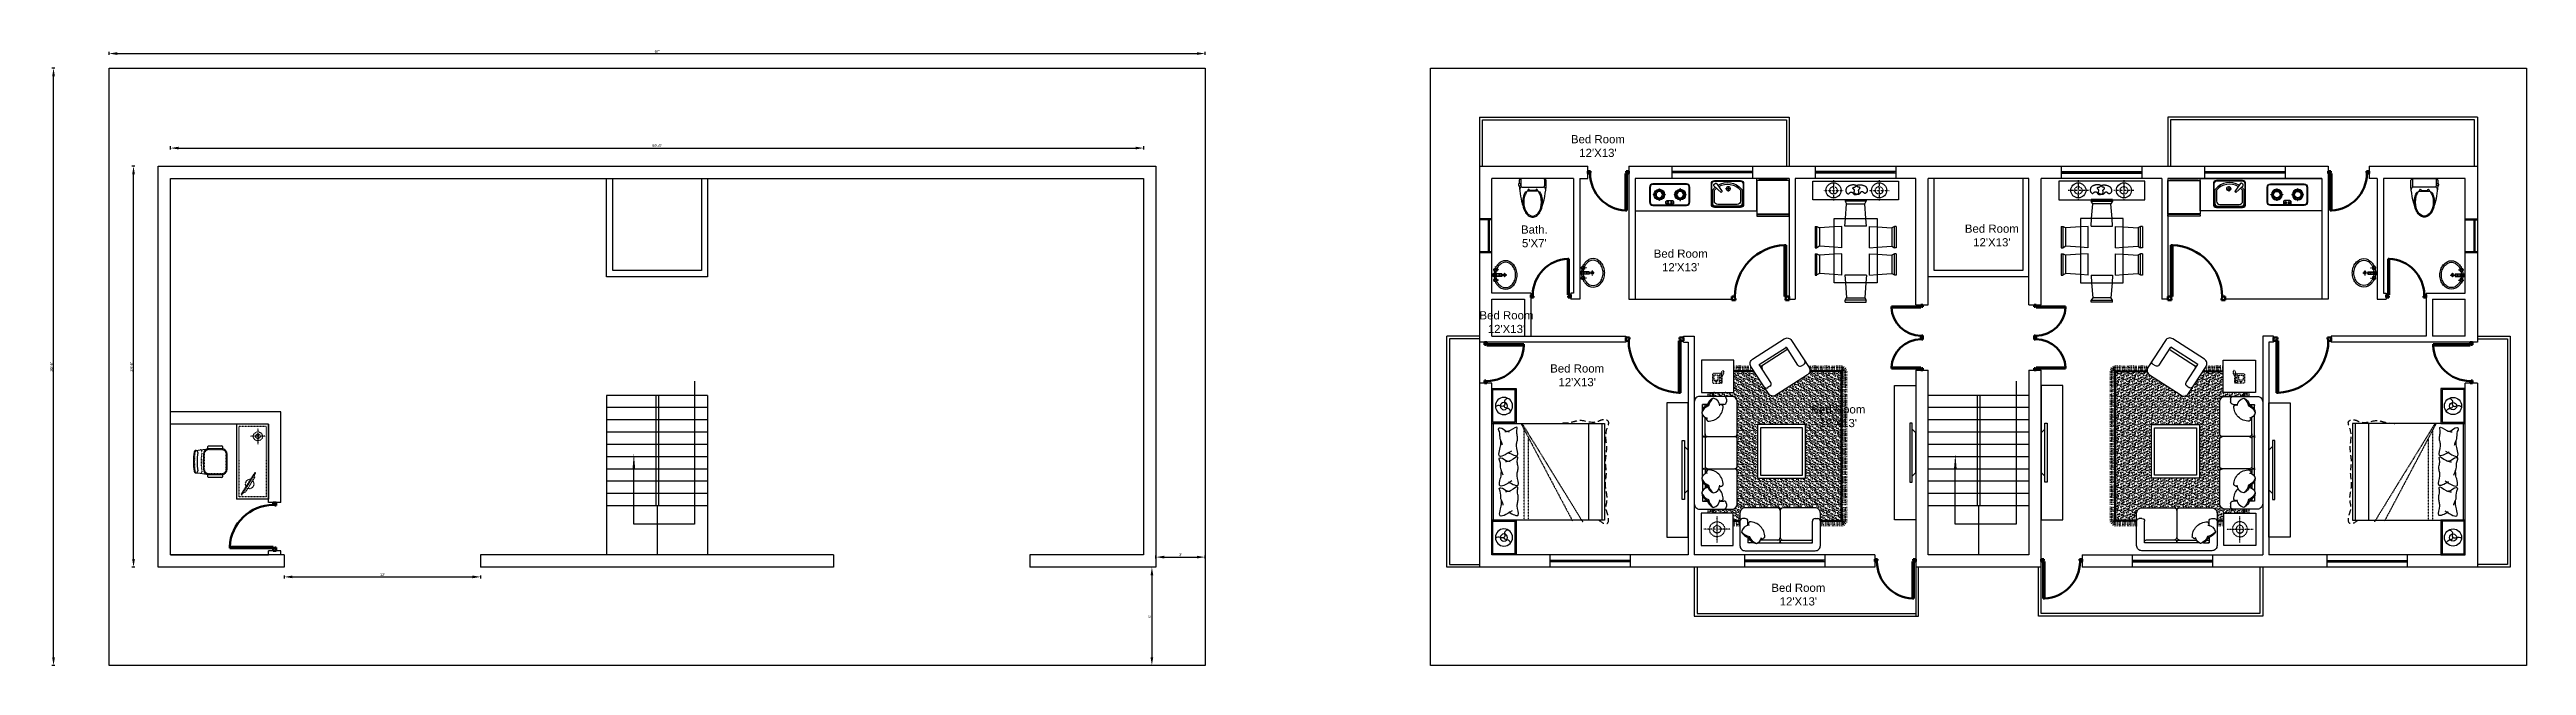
# Model space of a CAD drawing. Header units: inches. Extents: x 934 to 13503, y 40 to 6452.
# Drawn here: x 3272 to 5090, y 5742 to 6194 of the extents above; entities that cross this region are included whole.
import ezdxf

# ---------------------------------------------------------------- set-up
doc = ezdxf.new("R2010")
doc.units = ezdxf.units.IN
for name, pattern in [('DASHDOT2', [0.5, 0.25, -0.125, 0, -0.125]), ('DASHED2', [0.375, 0.25, -0.125]), ('HIDDEN', [9.525, 6.35, -3.175]), ('HIDDEN2', [0.1875, 0.125, -0.0625])]:
    doc.linetypes.add(name, pattern=pattern)
for name, color, linetype in [('car', 20, 'Continuous'), ('door', 130, 'Continuous'), ('FFURNITURE', 53, 'Continuous'), ('FURHATCH', 57, 'Continuous'), ('FURNITURE', 122, 'Continuous'), ('SANITARY', 151, 'Continuous'), ('WINDOW', 2, 'Continuous')]:
    doc.layers.add(name, color=color, linetype=linetype)
doc.layers.add('wall', color=10, linetype='Continuous', plot=False)
doc.styles.get("Standard").update_dxf_attribs({"font": 'arial.ttf'})
doc.dimstyles.new('feet inch', dxfattribs={"dimtxt": 2, "dimasz": 6, "dimexe": 1.25, "dimexo": 0.275, "dimtad": 1, "dimdec": 0, "dimdsep": 46, "dimlunit": 4, "dimtxsty": 'Standard', "dimcen": 2.5, "dimclrd": 2, "dimadec": 0, "dimazin": 0, "dimtfac": 1, "dimtdec": 0, "dimtmove": 0, "dimatfit": 3, "dimldrblk": 'ARCHTICK', "dimfxl": 1, "dimfxlon": 1, "dimarcsym": 0})

msp = doc.modelspace()

# ---------------------------------------------------------------- texts
at = {"color": 0, "lineweight": 80, "char_height": 6, "attachment_point": 1}
for s, insert in [("\\pxqc;Bed Room \\P12'X13'", (4385.715, 6130.91)), ("\\pxqc;Bath. \\P5'X7'", (4339.077, 6064.683)), ("\\pxqc;Bed Room \\P12'X13'", (4674.715, 6065.334)), ("\\pxqc;Bed Room \\P12'X13'", (4446.45, 6047.018)), ("\\pxqc;Bed Room \\P12'X13'", (4318.618, 6001.784)), ("\\pxqc;Bed Room \\P12'X13'", (4370.497, 5962.823)), ("\\pxqc;Bed Room \\P12'X13'", (4562.072, 5932.808)), ("\\pxqc;Bed Room \\P12'X13'", (4532.741, 5802.04))]:
    msp.add_mtext_dynamic_manual_height_columns(s, width=45.40628, gutter_width=1.228, heights=[0], dxfattribs=dict(at, insert=insert))

# ---------------------------------------------------------------- blocks, each defined once
blk = doc.blocks.new('yq_desk_01')
for p, q in [((800, 700), (800, -700)), ((1400, 700), (800, 700)), ((1400, 700), (1400, -700)), ((52, 209), (127, 217)), ((127, 217), (288, 239)), ((185, 136), (185, -139)), ((185, -50), (185, 47)), ((270, 252), (270, 279)), ((284, 293), (531, 293)), ((531, 239), (284, 239)), ((531, 239), (284, 239)), ((528, 239), (288, 239)), ((545, 279), (545, 252)), ((630, -139), (630, 136)), ((52, -209), (126, -218)), ((126, -218), (288, -241)), ((270, -282), (270, -255)), ((284, -241), (531, -241)), ((284, -241), (531, -241)), ((531, -296), (284, -296)), ((288, -241), (528, -241)), ((545, -255), (545, -282)), ((1400, -700), (800, -700))]:
    blk.add_line(p, q)
for centre, radius, start, end in [((1212, 0), 1212, 171.4477, 188.5523), ((47, 175), 34.3, 351.4477, 171.4477), ((1212, 0), 1143, 171.4477, 188.5523), ((288, 136), 103, 90, 180), ((284, 279), 13.7, 90, 180), ((284, 252), 13.7, 180, 270), ((528, 136), 103, 0, 90), ((531, 279), 13.7, 0, 90), ((531, 252), 13.7, 270, 0), ((47, -175), 34.3, 188.5523, 8.5523), ((288, -139), 103, 180, 270), ((284, -255), 13.7, 90, 180), ((284, -282), 13.7, 180, 270), ((528, -139), 103, 270, 0), ((531, -255), 13.7, 0, 90), ((531, -282), 13.7, 270, 0)]:
    blk.add_arc(centre, radius, start, end)
at = {"layer": 'FURHATCH', "linetype": 'HIDDEN2'}
for p, q in [((845, 655), (845, -655)), ((1355, 655), (845, 655)), ((1355, 655), (1355, -655)), ((157, 170), (159, 189)), ((202, 136), (202, -139)), ((528, 222), (288, 222)), ((613, -139), (613, 136)), ((157, -170), (158, -190)), ((288, -224), (528, -224)), ((904, -618), (1160, -212)), ((1355, -655), (845, -655))]:
    blk.add_line(p, q, dxfattribs=at)
for points in [[(1349, 471), (1055, 471)], [(1202, 471), (1160, 471)], [(1202, 618), (1202, 324)], [(1202, 471), (1223, 508)], [(1202, 471), (1223, 435)]]:
    blk.add_lwpolyline(points, dxfattribs=at)
blk.add_lwpolyline([(1143, -294), (1134, -254), (1160, -212), (1144, -202), (888, -608), (904, -618), (930, -577), (971, -568)], close=True, dxfattribs=at)
for radius in [84, 42]:
    blk.add_circle((1202, 471), radius, dxfattribs=at)
for centre, radius, start, end in [((1212, 0), 1195, 170.0128, 189.9872), ((130, 189), 28.6, 359.9194, 96.3911), ((1288, 0), 1143, 171.4477, 188.5523), ((288, 136), 85.7, 90, 180), ((528, 136), 85.7, 0, 90), ((130, -190), 28.6, 262.6639, 359.9194), ((288, -139), 85.7, 180, 270), ((528, -139), 85.7, 270, 0), ((1048, -416), 82.3, 81.7622, 213.7504), ((1048, -416), 82.3, 248.5054, 47.0072)]:
    blk.add_arc(centre, radius, start, end, dxfattribs=at)
blk = doc.blocks.new('DR_D01')
at = {"lineweight": 80}
for p, q in [((-0.45, 0.93), (-0.42, 0.93)), ((-0.45, 0.03), (-0.45, 0.93)), ((-0.42, 0.03), (-0.42, 0.93)), ((-0.5, 0.03), (-0.42, 0.03)), ((-0.5, 0.03), (-0.5, -0.03)), ((-0.45, 0.03), (-0.45, 0)), ((-0.45, 0), (-0.435, 0)), ((-0.435, 0), (-0.435, -0.03)), ((0.435, 0), (0.435, -0.03)), ((0.45, 0), (0.435, 0)), ((0.45, 0.03), (0.45, 0)), ((0.5, 0.03), (0.45, 0.03)), ((0.5, -0.03), (0.5, 0.03)), ((-0.435, -0.03), (-0.5, -0.03)), ((0.435, -0.03), (0.5, -0.03))]:
    blk.add_line(p, q, dxfattribs=at)
blk.add_arc((-0.46, 0.021), 0.91, 0.5915, 87.4664, dxfattribs=at)
blk = doc.blocks.new('*D392')
at = {"layer": 'car', "color": 0, "lineweight": -2, "transparency": 16777216}
for p, q in [((3316.2, 6189.7), (3316.2, 6191.9)), ((4120.2, 6189.7), (4120.2, 6191.9))]:
    blk.add_line(p, q, dxfattribs=at)
at = {"layer": 'car', "color": 2, "lineweight": -2, "transparency": 16777216}
blk.add_line((3322.2, 6190.7), (4114.2, 6190.7), dxfattribs=at)
at = {"layer": 'car', "color": 2, "lineweight": 80, "transparency": 16777216}
for points in [[(3322.2, 6191.7), (3322.2, 6189.7), (3316.2, 6190.7)], [(4114.2, 6191.7), (4114.2, 6189.7), (4120.2, 6190.7)]]:
    blk.add_solid(points, dxfattribs=at)
at = {"layer": 'Defpoints', "color": 0, "lineweight": 80, "transparency": 16777216}
for p in [(3316.2, 6180.1), (4120.2, 6190.7), (4120.2, 6180.1)]:
    blk.add_point(p, dxfattribs=at)
at = {"layer": 'car', "color": 0, "lineweight": 80, "transparency": 16777216, "insert": (3718.2, 6192.3), "char_height": 2, "attachment_point": 5}
blk.add_mtext("67'", dxfattribs=at)
blk = doc.blocks.new('_ArchTick')
at = {"color": 0, "linetype": 'ByBlock', "lineweight": 80, "const_width": 0.15}
blk.add_lwpolyline([(-0.5, -0.5), (0.5, 0.5)], dxfattribs=at)
blk = doc.blocks.new('*D393')
at = {"layer": 'car', "color": 0, "lineweight": -2, "transparency": 16777216}
for p, q in [((3276.4, 6180.1), (3274.2, 6180.1)), ((3276.4, 5742.1), (3274.2, 5742.1))]:
    blk.add_line(p, q, dxfattribs=at)
at = {"layer": 'car', "color": 2, "lineweight": -2, "transparency": 16777216}
blk.add_line((3275.4, 5748.1), (3275.4, 6174.1), dxfattribs=at)
at = {"layer": 'car', "color": 2, "lineweight": 80, "transparency": 16777216}
for points in [[(3274.4, 6174.1), (3276.4, 6174.1), (3275.4, 6180.1)], [(3274.4, 5748.1), (3276.4, 5748.1), (3275.4, 5742.1)]]:
    blk.add_solid(points, dxfattribs=at)
at = {"layer": 'Defpoints', "color": 0, "lineweight": 80, "transparency": 16777216}
for p in [(3275.4, 6180.1), (3316.2, 6180.1), (3316.2, 5742.1)]:
    blk.add_point(p, dxfattribs=at)
at = {"layer": 'car', "color": 0, "lineweight": 80, "transparency": 16777216, "insert": (3273.8, 5961.1), "char_height": 2, "attachment_point": 5, "rotation": 90}
blk.add_mtext('36\'-6"', dxfattribs=at)
blk = doc.blocks.new('*D394')
at = {"layer": 'car', "color": 0, "lineweight": -2, "transparency": 16777216}
for p, q in [((3335.1, 6108.1), (3332.9, 6108.1)), ((3335.1, 5814.1), (3332.9, 5814.1))]:
    blk.add_line(p, q, dxfattribs=at)
at = {"layer": 'car', "color": 2, "lineweight": -2, "transparency": 16777216}
blk.add_line((3334.1, 5820.1), (3334.1, 6102.1), dxfattribs=at)
at = {"layer": 'car', "color": 2, "lineweight": 80, "transparency": 16777216}
for points in [[(3333.1, 6102.1), (3335.1, 6102.1), (3334.1, 6108.1)], [(3333.1, 5820.1), (3335.1, 5820.1), (3334.1, 5814.1)]]:
    blk.add_solid(points, dxfattribs=at)
at = {"layer": 'Defpoints', "color": 0, "lineweight": 80, "transparency": 16777216}
for p in [(3334.1, 6108.1), (3352.2, 6108.1), (3352.2, 5814.1)]:
    blk.add_point(p, dxfattribs=at)
at = {"layer": 'car', "color": 0, "lineweight": 80, "transparency": 16777216, "insert": (3332.5, 5961.1), "char_height": 2, "attachment_point": 5, "rotation": 90}
blk.add_mtext('24\'-6"', dxfattribs=at)
blk = doc.blocks.new('*D395')
at = {"layer": 'car', "color": 0, "lineweight": -2, "transparency": 16777216}
for p, q in [((3361.2, 6120.4), (3361.2, 6122.7)), ((4075.2, 6120.4), (4075.2, 6122.7))]:
    blk.add_line(p, q, dxfattribs=at)
at = {"layer": 'car', "color": 2, "lineweight": -2, "transparency": 16777216}
blk.add_line((3367.2, 6121.4), (4069.2, 6121.4), dxfattribs=at)
at = {"layer": 'car', "color": 2, "lineweight": 80, "transparency": 16777216}
for points in [[(3367.2, 6122.4), (3367.2, 6120.4), (3361.2, 6121.4)], [(4069.2, 6122.4), (4069.2, 6120.4), (4075.2, 6121.4)]]:
    blk.add_solid(points, dxfattribs=at)
at = {"layer": 'Defpoints', "color": 0, "lineweight": 80, "transparency": 16777216}
for p in [(4075.2, 6121.4), (3361.2, 6099.1), (4075.2, 6099.1)]:
    blk.add_point(p, dxfattribs=at)
at = {"layer": 'car', "color": 0, "lineweight": 80, "transparency": 16777216, "insert": (3718.2, 6123.1), "char_height": 2, "attachment_point": 5}
blk.add_mtext('59\'-6"', dxfattribs=at)
blk = doc.blocks.new('*D396')
at = {"layer": 'car', "color": 0, "lineweight": -2, "transparency": 16777216}
for p, q in [((3444.7, 5808), (3444.7, 5805.8)), ((3588.7, 5808), (3588.7, 5805.8))]:
    blk.add_line(p, q, dxfattribs=at)
at = {"layer": 'car', "color": 2, "lineweight": -2, "transparency": 16777216}
blk.add_line((3450.7, 5807), (3582.7, 5807), dxfattribs=at)
at = {"layer": 'car', "color": 2, "lineweight": 80, "transparency": 16777216}
for points in [[(3450.7, 5808), (3450.7, 5806), (3444.7, 5807)], [(3582.7, 5808), (3582.7, 5806), (3588.7, 5807)]]:
    blk.add_solid(points, dxfattribs=at)
at = {"layer": 'Defpoints', "color": 0, "lineweight": 80, "transparency": 16777216}
for p in [(3444.7, 5814.1), (3588.7, 5814.1), (3588.7, 5807)]:
    blk.add_point(p, dxfattribs=at)
at = {"layer": 'car', "color": 0, "lineweight": 80, "transparency": 16777216, "insert": (3516.7, 5808.6), "char_height": 2, "attachment_point": 5}
blk.add_mtext("12'", dxfattribs=at)
blk = doc.blocks.new('*D397')
at = {"layer": 'car', "color": 0, "lineweight": -2, "transparency": 16777216}
for p, q in [((4084.2, 5820.5), (4084.2, 5822.8)), ((4120.2, 5820.5), (4120.2, 5822.8))]:
    blk.add_line(p, q, dxfattribs=at)
at = {"layer": 'car', "color": 2, "lineweight": -2, "transparency": 16777216}
blk.add_line((4090.2, 5821.5), (4114.2, 5821.5), dxfattribs=at)
at = {"layer": 'car', "color": 2, "lineweight": 80, "transparency": 16777216}
for points in [[(4090.2, 5822.5), (4090.2, 5820.5), (4084.2, 5821.5)], [(4114.2, 5822.5), (4114.2, 5820.5), (4120.2, 5821.5)]]:
    blk.add_solid(points, dxfattribs=at)
at = {"layer": 'Defpoints', "color": 0, "lineweight": 80, "transparency": 16777216}
for p in [(4120.2, 5821.5), (4084.2, 5814.1), (4120.2, 5814.1)]:
    blk.add_point(p, dxfattribs=at)
at = {"layer": 'car', "color": 0, "lineweight": 80, "transparency": 16777216, "insert": (4102.2, 5823.2), "char_height": 2, "attachment_point": 5}
blk.add_mtext("3'", dxfattribs=at)
blk = doc.blocks.new('*D398')
at = {"layer": 'car', "color": 0, "lineweight": -2, "transparency": 16777216}
for p, q in [((4082.2, 5814.1), (4079.9, 5814.1)), ((4082.2, 5742.1), (4079.9, 5742.1))]:
    blk.add_line(p, q, dxfattribs=at)
at = {"layer": 'car', "color": 2, "lineweight": -2, "transparency": 16777216}
blk.add_line((4081.2, 5808.1), (4081.2, 5748.1), dxfattribs=at)
at = {"layer": 'car', "color": 2, "lineweight": 80, "transparency": 16777216}
for points in [[(4080.2, 5808.1), (4082.2, 5808.1), (4081.2, 5814.1)], [(4080.2, 5748.1), (4082.2, 5748.1), (4081.2, 5742.1)]]:
    blk.add_solid(points, dxfattribs=at)
at = {"layer": 'Defpoints', "color": 0, "lineweight": 80, "transparency": 16777216}
for p in [(4084.2, 5814.1), (4081.2, 5742.1), (4084.2, 5742.1)]:
    blk.add_point(p, dxfattribs=at)
at = {"layer": 'car', "color": 0, "lineweight": 80, "transparency": 16777216, "insert": (4079.5, 5778.1), "char_height": 2, "attachment_point": 5, "rotation": 90}
blk.add_mtext("6'", dxfattribs=at)
blk = doc.blocks.new('yq_sink_01')
for p, q in [((183, 24), (20, 24)), ((20, 24), (20, -24)), ((183, 24), (183, -24)), ((183, -24), (20, -24))]:
    blk.add_line(p, q)
at = {"linetype": 'DASHDOT2'}
for p, q in [((131, 97), (26, 97)), ((69, 24), (69, 158)), ((236, 48), (236, -48)), ((278, 0), (26, 0)), ((131, -97), (26, -97)), ((69, -24), (69, -158))]:
    blk.add_line(p, q, dxfattribs=at)
for centre, radius in [((69, 95), 33.5), ((69, 95), 23.9), ((236, 1), 23.9), ((69, -95), 33.5), ((69, -95), 23.9)]:
    blk.add_circle(centre, radius)
for centre, radius, start, end in [((366, 1), 326, 167.8612, 192.4926), ((312, 19), 269, 140.9541, 156.021), ((366, 1), 296, 168.0916, 192.4003), ((312, 19), 239, 140.9541, 155.6677), ((277, 47), 224, 117.0522, 140.9541), ((277, 47), 195, 117.0522, 140.9541), ((255, 91), 176, 62.9478, 117.0522), ((255, 91), 146, 62.9478, 117.0522), ((233, 47), 195, 39.0459, 62.9478), ((233, 47), 224, 39.0459, 62.9478), ((199, 19), 239, 18.571, 39.0459), ((199, 19), 269, 18.571, 39.0459), ((145, 1), 296, 0, 18.571), ((145, 1), 296, 341.429, 360), ((145, 1), 326, 360, 18.571), ((145, 1), 326, 341.429, 360), ((312, -17), 269, 204.5507, 219.0459), ((312, -17), 239, 204.736, 219.0459), ((277, -45), 224, 219.0459, 242.9478), ((277, -45), 195, 219.0459, 242.9478), ((255, -88), 176, 242.9478, 297.0522), ((255, -88), 146, 242.9478, 297.0522), ((233, -45), 195, 297.0522, 320.9541), ((233, -45), 224, 297.0522, 320.9541), ((199, -17), 239, 320.9541, 341.429), ((199, -17), 269, 320.9541, 341.429)]:
    blk.add_arc(centre, radius, start, end)
blk = doc.blocks.new('yq_matong_01')
for p, q in [((0, 201), (0, -201)), ((20, 221), (139, 221)), ((216, 91), (238, 91)), ((216, 61), (238, 61)), ((223, 61), (223, -61)), ((238, 104), (238, -104)), ((252, 138), (252, 114)), ((20, -221), (139, -221)), ((97, -221), (97, -226)), ((97, -226), (132, -226)), ((132, -221), (132, -226)), ((216, -61), (238, -61)), ((216, -91), (238, -91)), ((252, -114), (252, -138))]:
    blk.add_line(p, q)
for centre, radius, start, end in [((55, 202), 54.8, 117.322, 181.8992), ((20, 201), 20, 90, 180), ((64, -1165), 1417, 71.4068, 91.3856), ((139, 201), 20, 2.3063, 90), ((217, 161), 83.2, 95.4963, 139.9324), ((-4840, 0), 5003, 357.6937, 2.3063), ((216, 76), 15, 90, 270), ((357, -47), 193, 123.2779, 128.1384), ((407, -123), 283, 105.2088, 123.2779), ((407, -123), 303, 105.2088, 120.5699), ((439, -242), 427, 74.7912, 105.2088), ((439, -242), 407, 74.7912, 105.2088), ((471, -123), 283, 56.7221, 74.7912), ((471, -123), 303, 56.7221, 74.7912), ((521, -47), 193, 32.2565, 56.7221), ((521, -47), 213, 32.2565, 56.7221), ((596, 0), 104, 360, 32.2565), ((596, 0), 124, 360, 32.2565), ((51, -204), 51.4, 175.687, 245.0918), ((20, -201), 20, 180, 270), ((64, 1165), 1417, 268.6144, 271.2036), ((157, -247), 63.1, 159.6834, 188.4939), ((114, -226), 37, 237.5287, 304.2772), ((72, -247), 63.1, 352.0944, 20.3166), ((64, 1165), 1417, 272.8967, 288.5932), ((139, -201), 20, 270, 357.6937), ((217, -161), 83.2, 220.0676, 264.5037), ((216, -76), 15, 90, 270), ((357, 47), 193, 231.8616, 236.7221), ((407, 123), 283, 236.7221, 254.7912), ((407, 123), 303, 239.4301, 254.7912), ((439, 242), 427, 254.7912, 285.2088), ((439, 242), 407, 254.7912, 285.2088), ((471, 123), 283, 285.2088, 303.2779), ((471, 123), 303, 285.2088, 303.2779), ((521, 47), 193, 303.2779, 327.7435), ((521, 47), 213, 303.2779, 327.7435), ((596, 0), 104, 327.7435, 360), ((596, 0), 124, 327.7435, 360)]:
    blk.add_arc(centre, radius, start, end)
blk = doc.blocks.new('yq_cooker_01')
for p, q in [((426, 34), (466, 34)), ((426, -34), (466, -34))]:
    blk.add_line(p, q)
for points in [[(440, -375), (160, -375, -0.414214), (100, -315), (100, 315, -0.414214), (160, 375), (440, 375, -0.414214), (500, 315), (500, -315, -0.414214)], [(440, -365), (160, -365, -0.414214), (110, -315), (110, 315, -0.414214), (160, 365), (440, 365, -0.414214), (490, 315), (490, -315, -0.414214)]]:
    blk.add_lwpolyline(points, format="xyb", close=True)
for points in [[(234, 196), (190, 200), (190, 190), (234, 194)], [(301, 261), (305, 305), (295, 305), (299, 261)], [(299, 129), (295, 85), (305, 85), (301, 129)], [(366, 194), (410, 190), (410, 200), (366, 196)], [(234, -196), (190, -200), (190, -190), (234, -194)], [(299, -129), (295, -85), (305, -85), (301, -129)], [(301, -261), (305, -305), (295, -305), (299, -261)], [(366, -194), (410, -190), (410, -200), (366, -196)]]:
    blk.add_lwpolyline(points, close=True)
blk.add_lwpolyline([(407, -34, 0.414214), (446, -73), (456, -73, 0.414214), (475, -54), (475, 54, 0.414214), (456, 74), (446, 74, 0.414214), (407, 34), (407, -34)], format="xyb")
for centre, radius in [((300, 195), 60), ((446, 34), 19.6), ((300, -195), 60), ((446, -34), 19.6)]:
    blk.add_circle(centre, radius)
for centre, radius, start, end in [((300, 195), 100, 92.4978, 177.5022), ((300, 195), 100, 182.4978, 267.5022), ((300, 195), 80, 91.5913, 178.4087), ((300, 195), 80, 181.5913, 268.4087), ((300, 195), 80, 1.5913, 88.4087), ((300, 195), 80, 271.5913, 358.4087), ((300, 195), 100, 2.4978, 87.5022), ((300, 195), 100, 272.4978, 357.5022), ((300, -195), 100, 92.4978, 177.5022), ((300, -195), 100, 182.4978, 267.5022), ((300, -195), 80, 91.5913, 178.4087), ((300, -195), 80, 181.5913, 268.4087), ((300, -195), 80, 1.5913, 88.4087), ((300, -195), 80, 271.5913, 358.4087), ((300, -195), 100, 2.4978, 87.5022), ((300, -195), 100, 272.4978, 357.5022)]:
    blk.add_arc(centre, radius, start, end)
blk = doc.blocks.new('yq_ksink_01')
for points in [[(540, -243), (540, 243, 0.414214), (483, 300), (97, 300, 0.414214), (40, 243), (40, -243, 0.414214), (97, -300), (483, -300, 0.414214)], [(530, -243), (530, 243, 0.414214), (483, 290), (97, 290, 0.414214), (50, 243), (50, -243, 0.414214), (97, -290), (483, -290, 0.414214)], [(142, 246, 0.463705), (106, 246), (93, 231, 0.463199), (99, 196), (244, 99), (260, 117)]]:
    blk.add_lwpolyline(points, format="xyb", close=True)
for points in [[(124, 179, 0.371537), (197, -263, 0.175756), (227, -274), (468, -274, 0.414214), (514, -228), (514, 228, 0.414214), (468, 274), (227, 274, 0.175756), (197, 263, 0.038636), (159, 226, 0.038636)], [(149, 162, 0.370424), (217, -240, 0.175756), (227, -244), (421, -244, 0.414214), (484, -181), (484, 181, 0.414214), (421, 244), (227, 244, 0.175756), (217, 240, 0.038502), (180, 204, 0.038502)]]:
    blk.add_lwpolyline(points, format="xyb")
for points in [[(191, -64), (191, 36)], [(142, -14), (241, -14)]]:
    blk.add_lwpolyline(points)
blk.add_circle((191, -14), 38.3)
blk = doc.blocks.new('yq_icebox_01')
for p, q in [((0, -264), (0, 264)), ((0, 264), (14, 264)), ((14, 264), (14, -264)), ((35, -298), (35, 302)), ((35, 302), (658, 302)), ((658, 302), (658, -298)), ((672, 296), (658, 296)), ((665, 296), (665, -293)), ((672, 302), (700, 302)), ((672, 302), (672, -298)), ((700, 302), (700, -298)), ((14, -264), (0, -264)), ((658, -298), (35, -298)), ((672, -293), (658, -293)), ((700, -298), (672, -298))]:
    blk.add_line(p, q)
blk = doc.blocks.new('yq_sofa_01')
at = {"layer": 'FURHATCH', "linetype": 'HIDDEN2'}
h = blk.add_hatch(dxfattribs=at)
h.set_pattern_fill('GEOL1,_O', color=256, scale=150, angle=45)
h.set_pattern_definition([(45, (-2935.14, 78.03), (4e-14, 212.132), [37.5, -112.5]), (45, (-2940.44, 200), (4e-14, 212.132), [37.5, -112.5]), (135, (-2961.66, 125.76), (-212.132, 7e-14), [37.5, -112.5]), (135, (-2956.35, 205.3), (-212.132, 7e-14), [37.5, -112.5]), (90, (-2988.17, 173.49), (-106.066, 106.066), [37.5, -174.632]), (180, (-2876.8, 136.36), (-106.066, -106.066), [37.5, -174.632]), (71.565, (-2940.444, 136.365), (106.066, 106.066), [37.5, -297.9102]), (71.565, (-2945.75, 237.13), (106.066, 106.066), [37.5, -297.9102]), (108.435, (-2860.895, 152.274), (-106.066, 106.066), [37.5, -297.9102]), (108.435, (-2956.354, 152.274), (-106.066, 106.066), [37.5, -297.9102]), (108.435, (-2892.714, 162.88), (-106.066, 106.066), [37.5, -297.9102]), (161.565, (-2993.48, 136.365), (-106.066, 106.066), [37.5, -297.9102]), (198.435, (-2929.84, 115.15), (-106.066, -106.066), [37.5, -297.9102])])
edge = h.paths.add_edge_path()
edge.add_line((2738, 1513), (2151, 1513))
edge.add_arc((2053, 1533), 100, 302.6488, 348.511, ccw=False)
edge.add_line((2107, 1449), (1518, 1071))
edge.add_arc((1464, 1155), 100, 212.6488, 302.6488, ccw=False)
edge.add_line((1380, 1101), (1116, 1513))
edge.add_line((1116, 1513), (736, 1513))
edge.add_line((736, 1513), (736, 1125))
edge.add_line((736, 1125), (356, 1125))
edge.add_line((356, 1125), (356, 1050))
edge.add_line((356, 1050), (700, 1050))
edge.add_arc((700, 950), 100, 0, 90, ccw=False)
edge.add_line((800, 950), (800, 350))
edge.add_arc((750, 350), 50, 270, 360, ccw=False)
edge.add_arc((750, 250), 50, 0, 90, ccw=False)
edge.add_line((800, 250), (800, -250))
edge.add_arc((750, -250), 50, -90, 0, ccw=False)
edge.add_arc((750, -350), 50, 0, 90, ccw=False)
edge.add_line((800, -350), (800, -950))
edge.add_arc((700, -950), 100, -90, 0, ccw=False)
edge.add_line((700, -1050), (356, -1050))
edge.add_line((356, -1050), (356, -1125))
edge.add_line((356, -1125), (725, -1125))
edge.add_line((725, -1125), (725, -1257))
edge.add_line((725, -1257), (850, -1257))
edge.add_line((850, -1257), (850, -1125))
edge.add_arc((950, -1125), 100, 90, 180, ccw=False)
edge.add_line((950, -1025), (1550, -1025))
edge.add_arc((1550, -1075), 50, 0, 90, ccw=False)
edge.add_line((1600, -1075), (1600, -1077))
edge.add_arc((1651, -1076), 50.8, 90.926, 180.926, ccw=False)
edge.add_line((1650, -1025), (2250, -1025))
edge.add_arc((2250, -1125), 100, 0, 90, ccw=False)
edge.add_line((2350, -1125), (2350, -1257))
edge.add_line((2350, -1257), (2738, -1257))
edge.add_line((2738, -1257), (2738, 1513))
h.paths.add_polyline_path([(2075, 525), (2075, -475), (1175, -475), (1175, 525)], flags=16)
for points in [[(1056, 1607, -0.414214), (1086, 1745), (1676, 2122, -0.414214), (1814, 2092), (2138, 1587, -0.414214), (2107, 1449), (1518, 1071, -0.414214), (1380, 1101)], [(800, 350), (800, 950, 0.414214), (700, 1050), (100, 1050, 0.414214), (0, 950), (0, -950, 0.414214), (100, -1050), (700, -1050, 0.414214), (800, -950), (800, -350, 0.414214), (750, -300, 0.414214), (800, -250), (800, 250, 0.414214), (750, 300, 0.414214)], [(1650, -1025, 0.404778), (1600, -1075, 0.414214), (1550, -1025), (950, -1025, 0.414214), (850, -1125), (850, -1725, 0.414214), (950, -1825), (2250, -1825, 0.414214), (2350, -1725), (2350, -1125, 0.414214), (2250, -1025)]]:
    blk.add_lwpolyline(points, format="xyb", close=True)
for points in [[(736, 1125), (736, 1725), (136, 1725), (136, 1125)], [(1175, 525), (1175, -475), (2075, -475), (2075, 525)], [(125, -1125), (125, -1725), (725, -1725), (725, -1125)]]:
    blk.add_lwpolyline(points, close=True)
at = {"layer": 'FURHATCH', "ltscale": 1000}
for p, q in [((1209, 1645), (1715, 1969)), ((1725, 1916), (1253, 1614)), ((1930, 1632), (1715, 1969)), ((1425, 1309), (1209, 1645)), ((1999, 1617), (2042, 1644)), ((600, 1000), (600, 950)), ((1410, 1240), (1368, 1213)), ((248, 900), (150, 900)), ((150, 795), (150, 900)), ((150, -442), (150, 712)), ((200, 862), (200, 880)), ((200, 320), (200, 661)), ((550, 900), (473, 900)), ((170, 300), (180, 300)), ((200, 280), (200, -280)), ((250, 300), (750, 300)), ((170, -300), (180, -300)), ((200, -320), (200, -392)), ((250, -300), (750, -300)), ((150, -525), (150, -712)), ((150, -795), (150, -900)), ((150, -900), (248, -900)), ((200, -592), (200, -661)), ((200, -862), (200, -880)), ((473, -900), (550, -900)), ((600, -950), (600, -1000)), ((950, -1225), (900, -1225)), ((1000, -1352), (1000, -1275)), ((1600, -1075), (1600, -1575)), ((2200, -1675), (2200, -1275)), ((2250, -1225), (2300, -1225)), ((1000, -1577), (1000, -1675)), ((1105, -1675), (1000, -1675)), ((1038, -1625), (1020, -1625)), ((1188, -1675), (2200, -1675)), ((1580, -1625), (1239, -1625)), ((1600, -1655), (1600, -1645)), ((1620, -1625), (2180, -1625))]:
    blk.add_line(p, q, dxfattribs=at)
at = {"layer": 'FURHATCH', "linetype": 'HIDDEN2'}
for p, q in [((520, 1476), (339, 1476)), ((339, 1476), (339, 1298)), ((445, 1448), (363, 1448)), ((363, 1448), (363, 1352)), ((445, 1352), (445, 1448)), ((478, 1332), (478, 1442)), ((496, 1464), (504, 1489)), ((500, 1493), (513, 1497)), ((500, 1332), (500, 1442)), ((504, 1502), (518, 1506)), ((509, 1511), (522, 1515)), ((513, 1519), (526, 1524)), ((520, 1298), (520, 1476)), ((522, 1436), (535, 1440)), ((525, 1530), (538, 1534)), ((526, 1445), (540, 1449)), ((531, 1453), (544, 1458)), ((535, 1524), (548, 1528)), ((535, 1462), (548, 1467)), ((540, 1515), (553, 1519)), ((540, 1471), (553, 1475)), ((544, 1506), (557, 1511)), ((544, 1497), (557, 1502)), ((544, 1489), (557, 1493)), ((544, 1480), (557, 1484)), ((745, 1528), (742, 1623)), ((777, 1528), (790, 1623)), ((819, 1528), (809, 1623)), ((837, 1528), (837, 1623)), ((859, 1528), (859, 1623)), ((905, 1528), (894, 1623)), ((929, 1528), (926, 1623)), ((967, 1528), (956, 1623)), ((992, 1528), (988, 1623)), ((1011, 1528), (1008, 1623)), ((1044, 1528), (1054, 1610)), ((1085, 1528), (1081, 1568)), ((2159, 1528), (2162, 1623)), ((2165, 1528), (2168, 1623)), ((2189, 1528), (2201, 1623)), ((2235, 1528), (2235, 1623)), ((2257, 1528), (2257, 1623)), ((2275, 1528), (2286, 1623)), ((2317, 1528), (2304, 1623)), ((2349, 1528), (2352, 1623)), ((2369, 1528), (2372, 1623)), ((2393, 1528), (2405, 1623)), ((2439, 1528), (2439, 1623)), ((2472, 1528), (2472, 1623)), ((2490, 1528), (2500, 1623)), ((2531, 1528), (2519, 1623)), ((2563, 1528), (2567, 1623)), ((2583, 1528), (2586, 1623)), ((2607, 1528), (2619, 1623)), ((2653, 1528), (2653, 1623)), ((2679, 1528), (2671, 1623)), ((2706, 1528), (2706, 1623)), ((2735, 1528), (2735, 1623)), ((2753, 1528), (2764, 1623)), ((2753, 1528), (2795, 1612)), ((2753, 1528), (2830, 1582)), ((2753, 1522), (2845, 1546)), ((2753, 1513), (2848, 1510)), ((2753, 1486), (2848, 1499)), ((2753, 1465), (2848, 1461)), ((2753, 1445), (2848, 1442)), ((2753, 1421), (2848, 1409)), ((2753, 1393), (2848, 1393)), ((341, 1108), (247, 1118)), ((341, 1099), (247, 1087)), ((341, 1058), (247, 1068)), ((339, 1298), (520, 1298)), ((363, 1352), (445, 1352)), ((383, 1328), (383, 1318)), ((428, 1328), (383, 1328)), ((383, 1318), (428, 1318)), ((428, 1318), (428, 1328)), ((2753, 1384), (2848, 1372)), ((2753, 1347), (2848, 1359)), ((2753, 1325), (2848, 1322)), ((2753, 1305), (2848, 1302)), ((2753, 1281), (2848, 1269)), ((2753, 1240), (2848, 1251)), ((2753, 1221), (2848, 1221)), ((2753, 1176), (2848, 1187)), ((2753, 1151), (2848, 1155)), ((2753, 1132), (2848, 1135)), ((2753, 1099), (2848, 1087)), ((2753, 1058), (2848, 1068)), ((2753, 1040), (2848, 1040)), ((2753, 1011), (2848, 1011)), ((2753, 984), (2848, 976)), ((2753, 958), (2848, 958)), ((2753, 931), (2848, 942)), ((2753, 906), (2848, 910)), ((2753, 887), (2848, 890)), ((2753, 865), (2848, 852)), ((2753, 818), (2848, 818)), ((2753, 791), (2848, 802)), ((2753, 767), (2848, 770)), ((2753, 747), (2848, 750)), ((2753, 725), (2848, 713)), ((2753, 695), (2848, 695)), ((2753, 679), (2848, 679)), ((2753, 652), (2848, 663)), ((2753, 627), (2848, 630)), ((2753, 608), (2848, 611)), ((2753, 586), (2848, 573)), ((2753, 555), (2848, 555)), ((2753, 532), (2848, 529)), ((2753, 508), (2848, 496)), ((2753, 480), (2848, 480)), ((2753, 434), (2848, 446)), ((2753, 412), (2848, 409)), ((2753, 392), (2848, 389)), ((2753, 368), (2848, 356)), ((2753, 341), (2848, 341)), ((2753, 314), (2848, 323)), ((2753, 287), (2848, 287)), ((2753, 259), (2848, 259)), ((2753, 241), (2848, 230)), ((2753, 199), (2848, 212)), ((2753, 167), (2848, 164)), ((2753, 147), (2848, 144)), ((2753, 123), (2848, 111)), ((2753, 77), (2848, 77)), ((2753, 57), (2848, 69)), ((2753, 35), (2848, 32)), ((2753, 15), (2848, 12)), ((2753, -9), (2848, -21)), ((2753, -36), (2848, -36)), ((2753, -83), (2848, -70)), ((2753, -105), (2848, -108)), ((2753, -125), (2848, -128)), ((2753, -149), (2848, -160)), ((2753, -176), (2848, -176)), ((2753, -202), (2848, -194)), ((2753, -229), (2848, -229)), ((2753, -258), (2848, -258)), ((2753, -276), (2848, -287)), ((2753, -318), (2848, -305)), ((2753, -350), (2848, -353)), ((2753, -369), (2848, -373)), ((2753, -394), (2848, -405)), ((2753, -439), (2848, -439)), ((2753, -469), (2848, -457)), ((2753, -491), (2848, -494)), ((2753, -511), (2848, -514)), ((2753, -535), (2848, -547)), ((2753, -562), (2848, -562)), ((2753, -609), (2848, -597)), ((2753, -631), (2848, -634)), ((2753, -651), (2848, -654)), ((2753, -675), (2848, -687)), ((2753, -702), (2848, -702)), ((2753, -729), (2848, -720)), ((2753, -756), (2848, -756)), ((2753, -784), (2848, -784)), ((2753, -802), (2848, -813)), ((2753, -844), (2848, -831)), ((2753, -876), (2848, -879)), ((2753, -896), (2848, -899)), ((2753, -920), (2848, -932)), ((341, -1069), (247, -1066)), ((341, -1091), (247, -1104)), ((425, -1670), (425, -1180)), ((734, -1272), (731, -1367)), ((745, -1272), (742, -1367)), ((777, -1272), (790, -1367)), ((819, -1272), (809, -1367)), ((837, -1272), (837, -1367)), ((2349, -1272), (2352, -1367)), ((2369, -1272), (2372, -1367)), ((2393, -1272), (2405, -1367)), ((2439, -1272), (2439, -1367)), ((2472, -1272), (2472, -1367)), ((2490, -1272), (2500, -1367)), ((2531, -1272), (2519, -1367)), ((2563, -1272), (2567, -1367)), ((2583, -1272), (2586, -1367)), ((2607, -1272), (2619, -1367)), ((2653, -1272), (2653, -1367)), ((2679, -1272), (2671, -1367)), ((2706, -1272), (2706, -1367)), ((2735, -1272), (2735, -1367)), ((2753, -966), (2848, -966)), ((2753, -1025), (2848, -1014)), ((2753, -1050), (2848, -1046)), ((2753, -1069), (2848, -1066)), ((2753, -1091), (2848, -1104)), ((2753, -1138), (2848, -1138)), ((2753, -1165), (2848, -1154)), ((2753, -1189), (2848, -1186)), ((2753, -1209), (2848, -1206)), ((2753, -1231), (2848, -1243)), ((2753, -1258), (2848, -1255)), ((2753, -1267), (2845, -1290)), ((2753, -1272), (2830, -1326)), ((2753, -1272), (2795, -1356)), ((2753, -1272), (2764, -1367)), ((670, -1425), (180, -1425))]:
    blk.add_line(p, q, dxfattribs=at)
at = {"layer": 'FURHATCH', "ltscale": 1000}
for points in [[(1106, 1528), (736, 1528)], [(1116, 1513), (736, 1513)], [(2350, -1257), (2738, -1257), (2738, 1513), (2151, 1513)], [(2350, -1272), (2753, -1272), (2753, 1528), (2153, 1528)], [(341, 1125), (341, 1050)], [(356, 1125), (356, 1050)], [(341, -1050), (341, -1125)], [(356, -1050), (356, -1125)], [(725, -1257), (850, -1257)], [(725, -1272), (850, -1272)]]:
    blk.add_lwpolyline(points, dxfattribs=at)
blk.add_lwpolyline([(1235, 465), (1235, -415), (2015, -415), (2015, 465)], close=True, dxfattribs=at)
at = {"layer": 'FURHATCH', "linetype": 'HIDDEN2'}
for radius in [140, 70]:
    blk.add_circle((425, -1425), radius, dxfattribs=at)
at = {"layer": 'FURHATCH', "ltscale": 1000}
for centre, radius, start, end in [((1709, 1941), 20, 32.6488, 122.6488), ((1714, 1933), 20, 302.6488, 32.6488), ((1237, 1639), 20, 122.6488, 212.6488), ((1242, 1631), 20, 212.6488, 302.6488), ((1305, 1588), 50, 122.6488, 212.6488), ((1972, 1659), 50, 212.6488, 302.6488), ((2015, 1686), 50, 302.6488, 32.6488), ((420, 856), 177, 113.3152, 169.3613), ((548, 803), 293, 132.7368, 166.3508), ((325, 869), 151, 2.0672, 80.6072), ((550, 1000), 50, 0, 90), ((550, 950), 50, 270, 0), ((1341, 1255), 50, 212.6488, 302.6488), ((1383, 1282), 50, 302.6488, 32.6488), ((307, 730), 170, 107.2714, 175.4668), ((345, 667), 221, 111.5683, 159.7406), ((264, 775), 130, 194.1064, 262.232), ((170, 880), 20, 90, 180), ((180, 880), 20, 0, 90), ((368, 702), 162, 196.7793, 224.4945), ((260, 866), 278, 268.285, 0.5789), ((460, 788), 113, 46.1116, 83.7097), ((170, 320), 20, 180, 270), ((170, 280), 20, 90, 180), ((180, 320), 20, 270, 0), ((180, 280), 20, 0, 90), ((250, 350), 50, 180, 270), ((250, 250), 50, 90, 180), ((264, -506), 130, 97.768, 165.8936), ((170, -280), 20, 180, 270), ((170, -320), 20, 90, 180), ((180, -280), 20, 270, 0), ((180, -320), 20, 0, 90), ((250, -250), 50, 180, 270), ((250, -350), 50, 90, 180), ((368, -432), 162, 135.5055, 163.2207), ((260, -597), 278, 359.4211, 91.715), ((307, -460), 170, 184.5332, 252.7286), ((345, -397), 221, 200.2594, 248.4317), ((264, -775), 130, 97.768, 165.8936), ((307, -730), 170, 184.5332, 252.7286), ((345, -667), 221, 200.2594, 248.4317), ((170, -880), 20, 180, 270), ((180, -880), 20, 270, 0), ((368, -702), 162, 146.7787, 163.2207), ((420, -586), 177, 190.6387, 246.6848), ((420, -856), 177, 190.6387, 246.6848), ((548, -534), 293, 193.6492, 227.2632), ((548, -803), 293, 193.6492, 227.2632), ((325, -600), 151, 279.3928, 357.9328), ((325, -869), 151, 279.3928, 357.9328), ((260, -866), 278, 359.4211, 44.7117), ((460, -518), 113, 276.2903, 313.8884), ((460, -788), 113, 276.2903, 313.8884), ((550, -950), 50, 0, 90), ((550, -1000), 50, 270, 0), ((900, -1275), 50, 90, 180), ((1031, -1500), 151, 92.0672, 170.6072), ((950, -1275), 50, 0, 90), ((1112, -1365), 113, 136.1116, 173.7097), ((1034, -1565), 278, 358.285, 90.5789), ((2250, -1275), 50, 90, 180), ((2300, -1275), 50, 0, 90), ((1044, -1405), 177, 203.3152, 259.3613), ((1097, -1277), 293, 222.7368, 256.3508), ((1020, -1645), 20, 90, 180), ((1020, -1655), 20, 180, 270), ((1170, -1518), 170, 197.2714, 265.4668), ((1233, -1480), 221, 201.5683, 249.7406), ((1125, -1561), 130, 284.1064, 352.232), ((1198, -1457), 162, 286.7793, 314.4945), ((1550, -1575), 50, 270, 0), ((1580, -1645), 20, 0, 90), ((1580, -1655), 20, 270, 0), ((1650, -1575), 50, 180, 270), ((1620, -1645), 20, 90, 180), ((1620, -1655), 20, 180, 270), ((2180, -1645), 20, 0, 90), ((2180, -1655), 20, 270, 0)]:
    blk.add_arc(centre, radius, start, end, dxfattribs=at)
at = {"layer": 'FURHATCH', "linetype": 'HIDDEN2'}
for centre, start, end in [((489, 1442), 298.4915, 241.5085), ((489, 1332), 118.4915, 61.5085)]:
    blk.add_arc(centre, 23.1, start, end, dxfattribs=at)
blk = doc.blocks.new('yq_tvcab_01')
blk.add_lwpolyline([(0, -1250), (0, 1250), (400, 1250), (400, -1250)], close=True)
at = {"layer": 'FURHATCH'}
blk.add_line((67, 550), (67, -550), dxfattribs=at)
blk.add_lwpolyline([(0, -370), (67, -438), (67, -550), (112, -550), (112, 550), (67, 550), (67, 438), (0, 370)], close=True, dxfattribs=at)
blk = doc.blocks.new('yq_bed_01')
at = {"linetype": 'Continuous', "ltscale": 1000}
for p, q in [((2100, 900), (0, 900)), ((0, 900), (0, -900)), ((2100, -900), (2100, 900)), ((0, -900), (2100, -900))]:
    blk.add_line(p, q, dxfattribs=at)
at = {"linetype": 'Continuous'}
for points in [[(0, 1550), (0, 900), (450, 900), (450, 1550)], [(0, -900), (0, -1550), (450, -1550), (450, -900)]]:
    blk.add_lwpolyline(points, close=True, dxfattribs=at)
for centre in [(225, 1225), (225, -1225)]:
    blk.add_circle(centre, 160, dxfattribs=at)
at = {"layer": 'FURHATCH', "linetype": 'DASHED2', "ltscale": 0.5}
for p, q in [((560, -900), (1689, 931)), ((540, -900), (1504, 921)), ((600, 900), (600, -782)), ((680, 900), (680, -625))]:
    blk.add_line(p, q, dxfattribs=at)
at = {"layer": 'FURHATCH', "linetype": 'Continuous', "ltscale": 1000}
for p, q in [((30, 900), (30, -900)), ((1800, -900), (1800, 900)), ((2050, -900), (2050, 900))]:
    blk.add_line(p, q, dxfattribs=at)
at = {"layer": 'FURHATCH', "linetype": 'Continuous'}
for points in [[(20, 1530), (20, 920), (430, 920), (430, 1530)], [(20, -920), (20, -1530), (430, -1530), (430, -920)]]:
    blk.add_lwpolyline(points, close=True, dxfattribs=at)
for points in [[(225, 1227, 0.228099), (158, 1225, -0.317646), (66, 1242)], [(346, 1329, -0.398826), (280, 1270, 0.069197), (273, 1269, 0.240714), (225, 1227, -0.240714)], [(300, 1084, -0.414712), (235, 1160, 0.258086), (225, 1227)], [(225, -1223, 0.228099), (158, -1225, -0.317646), (66, -1208)], [(346, -1121, -0.398826), (280, -1180, 0.069197), (273, -1181, 0.240714), (225, -1223, -0.240714)], [(300, -1366, -0.414712), (235, -1290, 0.258086), (225, -1223)]]:
    blk.add_lwpolyline(points, format="xyb", dxfattribs=at)
for centre in [(225, 1227), (225, -1223)]:
    blk.add_circle(centre, 67.5, dxfattribs=at)
at = {"layer": 'FURHATCH', "linetype": 'DASHED2', "ltscale": 451.947922}
blk.add_open_spline([(1992, 900), (2071, 970), (2189, 999), (2167, 789), (2108, 682), (2173, 491), (2091, 272), (2150, 28), (2100, -200), (2173, -484), (2083, -701), (2209, -948), (2066, -979), (1864, -867), (1699, -991), (1474, -909), (1368, -903), (1308, -900)], degree=3, knots=[0, 0, 0, 0, 140.356688, 240.855445, 374.272085, 514.628774, 800.960617, 1037.309606, 1234.977718, 1501.883052, 1872.056655, 1990.732643, 2052.345442, 2125.407537, 2467.000811, 2608.004871, 2786.638856, 2786.638856, 2786.638856, 2786.638856], dxfattribs=at)
at = {"layer": 'FURHATCH', "linetype": 'Continuous', "ltscale": 1000}
for points, knots in [([(213, 622), (206, 601), (192, 561), (153, 477), (178, 400), (123, 302), (210, 290), (256, 366), (322, 366), (343, 366)], [0, 0, 0, 0, 70.314327, 132.712823, 281.06886, 345.030234, 373.143701, 508.899423, 574.349148, 574.349148, 574.349148, 574.349148]), ([(376, 729), (270, 795), (112, 892), (156, 710), (179, 623), (180, 565), (181, 528)], [0, 0, 0, 0, 257.192142, 380.388355, 440.188761, 557.045341, 557.045341, 557.045341, 557.045341]), ([(313, 750), (392, 793), (546, 876), (461, 661), (480, 562), (498, 484), (476, 402), (475, 340), (499, 246), (355, 365), (285, 372), (256, 374)], [0, 0, 0, 0, 197.98522, 383.798459, 461.536852, 537.063609, 629.138715, 719.341985, 744.183766, 895.041347, 1000.692483, 1000.692483, 1000.692483, 1000.692483]), ([(210, 63), (203, 42), (189, 2), (150, -82), (175, -159), (120, -257), (207, -269), (253, -193), (319, -193), (340, -193)], [0, 0, 0, 0, 70.314327, 132.712823, 281.06886, 345.030234, 373.143701, 508.899423, 574.349148, 574.349148, 574.349148, 574.349148]), ([(373, 170), (267, 236), (109, 333), (153, 151), (176, 64), (177, 6), (178, -31)], [0, 0, 0, 0, 257.192142, 380.388355, 440.188761, 557.045341, 557.045341, 557.045341, 557.045341]), ([(309, 191), (389, 234), (543, 317), (458, 102), (477, 3), (495, -75), (472, -157), (472, -219), (496, -313), (352, -194), (282, -187), (253, -185)], [0, 0, 0, 0, 197.98522, 383.798459, 461.536852, 537.063609, 629.138715, 719.341985, 744.183766, 895.041347, 1000.692483, 1000.692483, 1000.692483, 1000.692483]), ([(363, -385), (257, -319), (99, -222), (143, -405), (166, -492), (167, -549), (168, -587)], [0, 0, 0, 0, 257.192142, 380.388355, 440.188761, 557.045341, 557.045341, 557.045341, 557.045341]), ([(300, -364), (379, -321), (533, -238), (448, -453), (467, -553), (485, -631), (463, -712), (462, -774), (486, -868), (342, -750), (272, -743), (243, -740)], [0, 0, 0, 0, 197.98522, 383.798459, 461.536852, 537.063609, 629.138715, 719.341985, 744.183766, 895.041347, 1000.692483, 1000.692483, 1000.692483, 1000.692483]), ([(200, -493), (193, -514), (179, -553), (140, -637), (165, -714), (110, -812), (197, -824), (243, -749), (309, -749), (330, -749)], [0, 0, 0, 0, 70.314327, 132.712823, 281.06886, 345.030234, 373.143701, 508.899423, 574.349148, 574.349148, 574.349148, 574.349148])]:
    blk.add_open_spline(points, degree=3, knots=knots, dxfattribs=at)
blk = doc.blocks.new('WD_00_X2')
for p, q in [((0, 0.7), (0, -0.7)), ((-0.5, 0.5), (0.5, 0.5)), ((-0.48, 0.5), (-0.48, -0.5)), ((0.48, 0.5), (0.48, -0.5)), ((0.01, 0.2), (-0.48, 0.2)), ((0.01, 0.2), (0.01, 0)), ((0.48, 0), (-0.48, 0)), ((-0.01, 0), (-0.01, -0.2)), ((0.48, -0.2), (-0.01, -0.2)), ((-0.5, -0.5), (0.5, -0.5))]:
    blk.add_line(p, q)

# ---------------------------------------------------------------- dimensions: what is measured, and where the dimension line sits
at = {"layer": 'car', "color": 0, "lineweight": 80}
for base, p1, p2, picture, middle in [((3275.434, 6180.084), (3316.158, 5742.084), (3316.158, 6180.084), '*D393', (3273.787, 5961.084)), ((3334.134, 6108.084), (3352.158, 5814.084), (3352.158, 6108.084), '*D394', (3332.488, 5961.084)), ((4081.186, 5742.084), (4084.158, 5814.084), (4084.158, 5742.084), '*D398', (4079.54, 5778.084))]:
    dim = msp.add_linear_dim(base=base, p1=p1, p2=p2, angle=90, dimstyle='feet inch', dxfattribs=at)
    dim.commit()
    dim.dimension.update_dxf_attribs({"geometry": picture, "text_midpoint": middle})
for base, p1, p2, picture, middle in [((4120.158, 6190.663), (3316.158, 6180.084), (4120.158, 6180.084), '*D392', (3718.158, 6192.309)), ((4075.158, 6121.44), (3361.158, 6099.084), (4075.158, 6099.084), '*D395', (3718.158, 6123.086)), ((4120.158, 5821.51), (4084.158, 5814.084), (4120.158, 5814.084), '*D397', (4102.158, 5823.157)), ((3588.658, 5807.003), (3444.658, 5814.084), (3588.658, 5814.084), '*D396', (3516.658, 5808.633))]:
    dim = msp.add_linear_dim(base=base, p1=p1, p2=p2, dimstyle='feet inch', dxfattribs=at)
    dim.commit()
    dim.dimension.update_dxf_attribs({"geometry": picture, "text_midpoint": middle})

# ---------------------------------------------------------------- linework, layer by layer
at = {"layer": 'car'}
for p, q in [((4285.621, 6180.084), (5089.621, 6180.084)), ((4285.621, 5742.084), (4285.621, 6180.084)), ((5089.621, 6180.084), (5089.621, 5742.084)), ((4321.621, 6144.084), (4321.621, 5814.084)), ((5053.621, 6144.084), (5053.621, 5979.084)), ((4401.121, 6099.084), (4401.121, 6108.084)), ((4431.121, 6108.084), (4431.121, 6010.584)), ((4462.653, 6108.189), (4462.653, 6099.189)), ((4521.708, 6108.263), (4521.708, 6099.263)), ((4567.903, 6108.084), (4567.903, 6099.084)), ((4626.958, 6108.158), (4626.958, 6099.158)), ((4748.284, 6108.158), (4748.284, 6099.158)), ((4807.339, 6108.084), (4807.339, 6099.084)), ((4853.534, 6108.263), (4853.534, 6099.263)), ((4912.589, 6108.189), (4912.589, 6099.189)), ((4944.121, 6108.084), (4944.121, 6010.584)), ((4974.121, 6108.084), (4974.121, 6099.084)), ((4330.621, 6015.084), (4330.621, 6099.084)), ((4390.621, 6099.084), (4330.621, 6099.084)), ((4390.621, 6099.084), (4390.621, 6015.084)), ((4395.121, 6099.084), (4395.121, 6010.584)), ((4395.121, 6099.084), (4401.121, 6099.084)), ((4435.621, 6099.084), (4435.621, 6010.584)), ((4548.739, 6099.084), (4435.621, 6099.084)), ((4548.739, 6099.084), (4548.739, 6010.584)), ((4553.239, 6099.084), (4553.239, 6010.584)), ((4641.621, 6099.084), (4553.239, 6099.084)), ((4641.621, 6006.496), (4641.621, 6099.084)), ((4650.621, 6006.496), (4650.621, 6099.084)), ((4724.621, 6099.084), (4650.621, 6099.084)), ((4724.621, 6006.496), (4724.621, 6099.084)), ((4822.003, 6099.084), (4733.621, 6099.084)), ((4733.621, 6006.496), (4733.621, 6099.084)), ((4822.003, 6099.084), (4822.003, 6010.584)), ((4939.621, 6099.084), (4826.503, 6099.084)), ((4826.503, 6099.084), (4826.503, 6010.584)), ((4939.621, 6099.084), (4939.621, 6010.584)), ((4980.121, 6099.084), (4974.121, 6099.084)), ((4980.121, 6099.084), (4980.121, 6010.584)), ((5044.621, 6099.084), (4984.621, 6099.084)), ((4984.621, 6099.084), (4984.621, 6015.084)), ((5044.621, 6015.084), (5044.621, 6099.084)), ((4359.121, 6015.084), (4330.621, 6015.084)), ((4359.121, 6015.084), (4359.121, 5983.584)), ((4388.621, 6015.084), (4388.621, 6010.584)), ((4390.621, 6015.084), (4388.621, 6015.084)), ((4984.621, 6015.084), (4986.621, 6015.084)), ((4986.621, 6015.084), (4986.621, 6010.584)), ((5016.121, 6015.084), (5044.621, 6015.084)), ((5016.121, 6015.084), (5016.121, 5983.584)), ((4330.621, 5983.584), (4330.621, 6010.584)), ((4330.621, 6010.584), (4354.621, 6010.584)), ((4354.621, 6010.584), (4354.621, 5983.584)), ((4395.121, 6010.584), (4388.621, 6010.584)), ((4431.121, 6010.584), (4506.739, 6010.584)), ((4548.739, 6010.584), (4553.239, 6010.584)), ((4641.621, 6006.496), (4650.621, 6006.496)), ((4724.621, 6006.496), (4733.621, 6006.496)), ((4826.503, 6010.584), (4822.003, 6010.584)), ((4944.121, 6010.584), (4868.503, 6010.584)), ((4980.121, 6010.584), (4986.621, 6010.584)), ((5020.621, 6010.584), (5044.621, 6010.584)), ((5020.621, 6010.584), (5020.621, 5983.584)), ((5044.621, 5983.584), (5044.621, 6010.584)), ((4428.871, 5979.084), (4321.621, 5979.084)), ((4330.621, 5983.584), (4428.871, 5983.584)), ((4471.121, 5983.584), (4479.121, 5983.584)), ((4471.121, 5979.084), (4471.121, 5983.584)), ((4471.121, 5979.084), (4474.621, 5979.084)), ((4474.621, 5979.084), (4474.621, 5823.084)), ((4479.121, 5983.584), (4479.121, 5823.084)), ((4896.121, 5983.584), (4896.121, 5823.084)), ((4904.121, 5983.584), (4896.121, 5983.584)), ((4904.121, 5979.084), (4900.621, 5979.084)), ((4900.621, 5979.084), (4900.621, 5823.084)), ((4904.121, 5979.084), (4904.121, 5983.584)), ((4948.621, 5983.584), (4946.371, 5983.584)), ((4946.371, 5983.584), (4946.371, 5979.084)), ((5053.621, 5979.084), (4946.371, 5979.084)), ((5016.121, 5983.584), (4948.621, 5983.584)), ((5044.621, 5983.584), (5020.621, 5983.584)), ((4330.621, 5949.084), (4321.621, 5949.084)), ((4330.621, 5823.084), (4330.621, 5949.084)), ((4641.621, 5958.496), (4650.621, 5958.496)), ((4641.621, 5958.496), (4641.621, 5778.084)), ((4650.621, 5823.084), (4650.621, 5958.496)), ((4715.17, 5950.618), (4715.17, 5845.715)), ((4724.621, 5958.496), (4724.621, 5823.084)), ((4724.621, 5958.496), (4733.621, 5958.496)), ((5044.621, 5823.084), (5044.621, 5949.084)), ((5053.621, 5949.084), (5044.621, 5949.084)), ((4724.621, 5940.084), (4650.621, 5940.084)), ((4724.621, 5931.084), (4650.621, 5931.084)), ((4686.621, 5940.084), (4686.621, 5859.084)), ((4688.621, 5940.084), (4688.621, 5859.084)), ((4724.621, 5922.084), (4650.621, 5922.084)), ((4724.621, 5913.084), (4650.621, 5913.084)), ((4724.621, 5904.084), (4650.621, 5904.084)), ((4724.621, 5895.084), (4650.621, 5895.084)), ((4724.621, 5886.084), (4650.621, 5886.084)), ((4724.621, 5877.084), (4650.621, 5877.084)), ((4670.614, 5845.715), (4670.614, 5886.084)), ((4724.621, 5868.084), (4650.621, 5868.084)), ((4724.621, 5859.084), (4650.621, 5859.084)), ((4687.621, 5859.084), (4687.621, 5823.084)), ((4715.17, 5845.715), (4670.614, 5845.715)), ((4474.621, 5823.084), (4330.621, 5823.084)), ((4373.093, 5823.01), (4373.093, 5814.01)), ((4432.149, 5823.084), (4432.149, 5814.084)), ((4515.843, 5823.084), (4515.843, 5814.084)), ((4574.899, 5823.158), (4574.899, 5814.158)), ((4611.621, 5823.084), (4611.621, 5814.084)), ((4763.621, 5823.084), (4763.621, 5814.084)), ((4800.343, 5823.158), (4800.343, 5814.158)), ((4859.399, 5823.084), (4859.399, 5814.084)), ((4943.093, 5823.084), (4943.093, 5814.084)), ((5002.149, 5823.01), (5002.149, 5814.01)), ((4611.621, 5814.084), (4297.621, 5814.084)), ((5077.621, 5814.084), (4763.621, 5814.084)), ((5089.621, 5742.084), (4285.621, 5742.084))]:
    msp.add_line(p, q, dxfattribs=at)
for points in [[(4321.621, 6144.084), (4548.739, 6144.084), (4548.739, 6108.084)], [(4323.621, 6108.084), (4323.621, 6142.084), (4546.739, 6142.084), (4546.739, 6108.084)], [(5053.621, 6144.084), (4826.503, 6144.084), (4826.503, 6108.084)], [(5051.621, 6108.084), (5051.621, 6142.084), (4828.503, 6142.084), (4828.503, 6108.084)], [(4321.621, 6108.084), (4401.121, 6108.084)], [(4431.121, 6108.084), (4944.121, 6108.084)], [(4974.121, 6108.084), (5053.621, 6108.084)], [(4720.121, 6099.084), (4720.121, 6031.584), (4655.121, 6031.584), (4655.121, 6099.084)], [(4724.621, 6027.084), (4650.621, 6027.084)], [(4297.621, 5814.084), (4297.621, 5983.584)], [(4321.621, 5983.584), (4297.621, 5983.584)], [(4321.621, 5981.584), (4299.621, 5981.584), (4299.621, 5816.084), (4321.621, 5816.084)], [(5053.621, 5983.584), (5077.621, 5983.584), (5077.621, 5814.084)], [(5053.621, 5981.584), (5075.621, 5981.584), (5075.621, 5816.084), (5053.621, 5816.084)], [(4894.121, 5814.084), (4894.121, 5780.084), (4733.621, 5780.084), (4733.621, 5958.496)], [(5053.621, 5949.084), (5053.621, 5814.084)], [(4611.621, 5823.084), (4479.121, 5823.084)], [(4724.621, 5823.084), (4650.621, 5823.084)], [(4763.621, 5823.084), (4896.121, 5823.084)], [(5044.621, 5823.084), (4900.621, 5823.084)], [(4479.121, 5814.084), (4479.121, 5778.084), (4643.621, 5778.084), (4643.621, 5814.084)], [(4481.121, 5814.084), (4481.121, 5780.084), (4641.621, 5780.084)], [(4733.621, 5814.084), (4641.621, 5814.084)], [(4896.121, 5814.084), (4896.121, 5778.084), (4731.621, 5778.084), (4731.621, 5814.084)]]:
    msp.add_lwpolyline(points, dxfattribs=at)
msp.add_lwpolyline([(4435.621, 6075.462), (4525.117, 6075.462), (4525.117, 6099.084), (4435.621, 6099.084)], close=True, dxfattribs=at)
msp.add_lwpolyline([(4670.614, 5886.084, 2, 0, 0), (4670.614, 5897.354, 0, 0, 0)], format="xyseb", dxfattribs=at)
at = {"layer": 'door', "color": 32, "true_color": 0xcd6928}
for p, q in [((3316.158, 6180.084), (4120.158, 6180.084)), ((3316.158, 5742.084), (3316.158, 6180.084)), ((4120.158, 6180.084), (4120.158, 5742.084)), ((3681.158, 6108.084), (3755.158, 6108.084)), ((3745.706, 5950.618), (3745.706, 5845.715)), ((3442.158, 5928.084), (3361.158, 5928.084)), ((3442.158, 5861.653), (3442.158, 5928.084)), ((3755.158, 5940.084), (3681.158, 5940.084)), ((3681.158, 5940.084), (3681.158, 5823.084)), ((3755.158, 5931.084), (3681.158, 5931.084)), ((3717.158, 5940.084), (3717.158, 5859.084)), ((3719.158, 5940.084), (3719.158, 5859.084)), ((3755.158, 5940.084), (3755.158, 5823.084)), ((3433.158, 5919.084), (3361.158, 5919.084)), ((3433.158, 5866.391), (3433.158, 5919.084)), ((3755.158, 5922.084), (3681.158, 5922.084)), ((3755.158, 5913.084), (3681.158, 5913.084)), ((3755.158, 5904.084), (3681.158, 5904.084)), ((3755.158, 5895.084), (3681.158, 5895.084)), ((3755.158, 5895.084), (3681.158, 5895.084)), ((3755.158, 5886.084), (3681.158, 5886.084)), ((3755.158, 5877.084), (3681.158, 5877.084)), ((3701.151, 5845.715), (3701.151, 5886.084)), ((3433.158, 5861.653), (3433.158, 5866.391)), ((3442.158, 5861.653), (3433.158, 5861.653)), ((3755.158, 5868.084), (3681.158, 5868.084)), ((3755.158, 5859.084), (3681.158, 5859.084)), ((3718.158, 5859.084), (3718.158, 5823.084)), ((3745.706, 5845.715), (3701.151, 5845.715)), ((3361.158, 5823.084), (3433.158, 5823.084)), ((3433.158, 5823.084), (3433.158, 5826.22)), ((3442.158, 5826.22), (3433.158, 5826.22)), ((3442.158, 5823.084), (3442.158, 5826.22)), ((3444.658, 5823.084), (3444.658, 5814.084)), ((3588.658, 5823.084), (3588.658, 5814.084)), ((3847.658, 5823.084), (3847.658, 5814.084)), ((3991.658, 5823.084), (3991.658, 5814.084)), ((3444.658, 5814.084), (3352.158, 5814.084)), ((3681.158, 5814.084), (3588.658, 5814.084)), ((3755.158, 5814.084), (3681.158, 5814.084)), ((4120.158, 5742.084), (3316.158, 5742.084))]:
    msp.add_line(p, q, dxfattribs=at)
for points in [[(3444.658, 5814.084), (3352.158, 5814.084), (3352.158, 6108.084), (4084.158, 6108.084), (4084.158, 5814.084), (3991.658, 5814.084)], [(3444.658, 5823.084), (3361.158, 5823.084), (3361.158, 6099.084), (4075.158, 6099.084), (4075.158, 5823.084), (3991.658, 5823.084)], [(3755.158, 6099.084), (3755.158, 6027.084), (3681.158, 6027.084), (3681.158, 6099.084)], [(3750.658, 6099.084), (3750.658, 6031.584), (3685.658, 6031.584), (3685.658, 6099.084)], [(3847.658, 5823.084), (3588.658, 5823.084)], [(3847.658, 5814.084), (3588.658, 5814.084)]]:
    msp.add_lwpolyline(points, dxfattribs=at)
msp.add_lwpolyline([(3701.151, 5886.084, 2, 0, 0), (3701.151, 5897.354, 0, 0, 0)], format="xyseb", dxfattribs=at)
at = {"layer": 'FFURNITURE', "linetype": 'HIDDEN2'}
for p, q in [((4573.865, 6090.399), (4588.629, 6090.399)), ((4581.247, 6097.781), (4581.247, 6083.018)), ((4607.33, 6090.399), (4622.093, 6090.399)), ((4614.712, 6097.781), (4614.712, 6083.018)), ((4768.225, 6090.399), (4753.461, 6090.399)), ((4760.843, 6097.781), (4760.843, 6083.018)), ((4801.69, 6090.399), (4786.926, 6090.399)), ((4794.308, 6097.781), (4794.308, 6083.018))]:
    msp.add_line(p, q, dxfattribs=at)
at = {"layer": 'FFURNITURE', "linetype": 'HIDDEN', "ltscale": 357.848833}
for p, q in [((4589.595, 6064.073), (4589.995, 6069.726)), ((4605.332, 6064.073), (4604.932, 6069.726)), ((4770.223, 6064.073), (4770.623, 6069.726)), ((4785.96, 6064.073), (4785.56, 6069.726)), ((4587.368, 6063.988), (4581.716, 6063.589)), ((4587.368, 6048.252), (4587.368, 6063.988)), ((4605.332, 6064.073), (4589.595, 6064.073)), ((4607.559, 6063.988), (4613.212, 6063.589)), ((4607.559, 6048.348), (4607.559, 6063.988)), ((4767.996, 6063.988), (4762.343, 6063.589)), ((4767.996, 6048.348), (4767.996, 6063.988)), ((4770.223, 6064.073), (4785.96, 6064.073)), ((4788.187, 6063.988), (4793.839, 6063.589)), ((4788.187, 6048.252), (4788.187, 6063.988)), ((4587.368, 6048.252), (4581.716, 6048.652)), ((4587.368, 6043.956), (4581.716, 6043.556)), ((4587.368, 6028.219), (4587.368, 6043.956)), ((4607.559, 6043.956), (4613.212, 6043.556)), ((4607.559, 6028.219), (4607.559, 6043.956)), ((4607.616, 6048.256), (4613.212, 6048.652)), ((4767.939, 6048.256), (4762.343, 6048.652)), ((4767.996, 6043.956), (4762.343, 6043.556)), ((4767.996, 6028.219), (4767.996, 6043.956)), ((4788.187, 6048.252), (4793.839, 6048.652)), ((4788.187, 6043.956), (4793.839, 6043.556)), ((4788.187, 6028.219), (4788.187, 6043.956)), ((4587.368, 6028.219), (4581.716, 6028.619)), ((4589.595, 6028.134), (4589.995, 6022.482)), ((4605.332, 6028.134), (4589.595, 6028.134)), ((4605.332, 6028.134), (4604.932, 6022.482)), ((4607.559, 6028.219), (4613.212, 6028.619)), ((4767.996, 6028.219), (4762.343, 6028.619)), ((4770.223, 6028.134), (4770.623, 6022.482)), ((4770.223, 6028.134), (4785.96, 6028.134)), ((4785.96, 6028.134), (4785.56, 6022.482)), ((4788.187, 6028.219), (4793.839, 6028.619))]:
    msp.add_line(p, q, dxfattribs=at)
at = {"layer": 'FFURNITURE', "ltscale": 1000}
for p, q in [((4589.691, 6083.758), (4589.691, 6082.436)), ((4589.691, 6083.758), (4605.236, 6083.758)), ((4605.236, 6082.436), (4589.691, 6082.436)), ((4589.7, 6082.441), (4590.73, 6080.435)), ((4589.995, 6069.726), (4590.76, 6080.534)), ((4590.686, 6080.534), (4604.168, 6080.534)), ((4604.932, 6069.726), (4604.168, 6080.534)), ((4604.175, 6080.486), (4605.205, 6082.441)), ((4605.236, 6083.758), (4605.236, 6082.436)), ((4770.319, 6083.758), (4770.319, 6082.436)), ((4785.864, 6083.758), (4770.319, 6083.758)), ((4770.319, 6082.436), (4785.864, 6082.436)), ((4771.38, 6080.486), (4770.349, 6082.441)), ((4770.623, 6069.726), (4771.387, 6080.534)), ((4784.869, 6080.534), (4771.387, 6080.534)), ((4785.56, 6069.726), (4784.795, 6080.534)), ((4785.855, 6082.441), (4784.825, 6080.435)), ((4785.864, 6083.758), (4785.864, 6082.436)), ((4567.683, 6063.893), (4569.006, 6063.893)), ((4567.683, 6063.893), (4567.683, 6048.348)), ((4569, 6063.884), (4571.006, 6062.854)), ((4569.006, 6048.348), (4569.006, 6063.893)), ((4581.716, 6063.589), (4570.907, 6062.824)), ((4570.907, 6062.898), (4570.907, 6049.416)), ((4613.212, 6063.589), (4624.02, 6062.824)), ((4625.927, 6063.884), (4623.921, 6062.854)), ((4624.02, 6062.898), (4624.02, 6049.416)), ((4627.244, 6063.893), (4625.921, 6063.893)), ((4625.921, 6048.348), (4625.921, 6063.893)), ((4627.244, 6063.893), (4627.244, 6048.348)), ((4748.311, 6063.893), (4749.633, 6063.893)), ((4748.311, 6063.893), (4748.311, 6048.348)), ((4749.628, 6063.884), (4751.634, 6062.854)), ((4749.633, 6048.348), (4749.633, 6063.893)), ((4762.343, 6063.589), (4751.535, 6062.824)), ((4751.535, 6062.898), (4751.535, 6049.416)), ((4793.839, 6063.589), (4804.648, 6062.824)), ((4806.555, 6063.884), (4804.548, 6062.854)), ((4804.648, 6062.898), (4804.648, 6049.416)), ((4807.872, 6063.893), (4806.549, 6063.893)), ((4806.549, 6048.348), (4806.549, 6063.893)), ((4807.872, 6063.893), (4807.872, 6048.348)), ((4567.683, 6048.348), (4569.006, 6048.348)), ((4567.683, 6043.86), (4569.006, 6043.86)), ((4567.683, 6043.86), (4567.683, 6028.315)), ((4570.955, 6049.409), (4569, 6048.378)), ((4569, 6043.851), (4571.006, 6042.821)), ((4569.006, 6028.315), (4569.006, 6043.86)), ((4581.716, 6048.652), (4570.907, 6049.416)), ((4581.716, 6043.556), (4570.907, 6042.791)), ((4570.907, 6042.865), (4570.907, 6029.383)), ((4613.212, 6048.652), (4624.02, 6049.416)), ((4613.212, 6043.556), (4624.02, 6042.791)), ((4625.927, 6043.851), (4623.921, 6042.821)), ((4623.972, 6049.409), (4625.927, 6048.378)), ((4624.02, 6042.865), (4624.02, 6029.383)), ((4627.244, 6048.348), (4625.921, 6048.348)), ((4627.244, 6043.86), (4625.921, 6043.86)), ((4625.921, 6028.315), (4625.921, 6043.86)), ((4627.244, 6043.86), (4627.244, 6028.315)), ((4748.311, 6048.348), (4749.633, 6048.348)), ((4748.311, 6043.86), (4749.633, 6043.86)), ((4748.311, 6043.86), (4748.311, 6028.315)), ((4751.583, 6049.409), (4749.628, 6048.378)), ((4749.628, 6043.851), (4751.634, 6042.821)), ((4749.633, 6028.315), (4749.633, 6043.86)), ((4762.343, 6048.652), (4751.535, 6049.416)), ((4762.343, 6043.556), (4751.535, 6042.791)), ((4751.535, 6042.865), (4751.535, 6029.383)), ((4793.839, 6048.652), (4804.648, 6049.416)), ((4793.839, 6043.556), (4804.648, 6042.791)), ((4806.555, 6043.851), (4804.548, 6042.821)), ((4804.6, 6049.409), (4806.555, 6048.378)), ((4804.648, 6042.865), (4804.648, 6029.383)), ((4807.872, 6048.348), (4806.549, 6048.348)), ((4807.872, 6043.86), (4806.549, 6043.86)), ((4806.549, 6028.315), (4806.549, 6043.86)), ((4807.872, 6043.86), (4807.872, 6028.315)), ((4567.683, 6028.315), (4569.006, 6028.315)), ((4570.955, 6029.376), (4569, 6028.346)), ((4581.716, 6028.619), (4570.907, 6029.383)), ((4589.995, 6022.482), (4590.76, 6011.673)), ((4604.932, 6022.482), (4604.168, 6011.673)), ((4613.212, 6028.619), (4624.02, 6029.383)), ((4623.972, 6029.376), (4625.927, 6028.346)), ((4627.244, 6028.315), (4625.921, 6028.315)), ((4748.311, 6028.315), (4749.633, 6028.315)), ((4751.583, 6029.376), (4749.628, 6028.346)), ((4762.343, 6028.619), (4751.535, 6029.383)), ((4770.623, 6022.482), (4771.387, 6011.673)), ((4785.56, 6022.482), (4784.795, 6011.673)), ((4793.839, 6028.619), (4804.648, 6029.383)), ((4804.6, 6029.376), (4806.555, 6028.346)), ((4807.872, 6028.315), (4806.549, 6028.315)), ((4589.691, 6008.449), (4589.691, 6009.772)), ((4605.236, 6009.772), (4589.691, 6009.772)), ((4589.691, 6008.449), (4605.236, 6008.449)), ((4589.7, 6009.766), (4590.73, 6011.773)), ((4590.686, 6011.673), (4604.168, 6011.673)), ((4604.175, 6011.721), (4605.205, 6009.766)), ((4605.236, 6008.449), (4605.236, 6009.772)), ((4770.319, 6008.449), (4770.319, 6009.772)), ((4770.319, 6009.772), (4785.864, 6009.772)), ((4785.864, 6008.449), (4770.319, 6008.449)), ((4771.38, 6011.721), (4770.349, 6009.766)), ((4784.869, 6011.673), (4771.387, 6011.673)), ((4785.855, 6009.766), (4784.825, 6011.773)), ((4785.864, 6008.449), (4785.864, 6009.772))]:
    msp.add_line(p, q, dxfattribs=at)
at = {"layer": 'FFURNITURE'}
for points in [[(4565.968, 6083.421), (4565.968, 6097.201), (4628.96, 6097.201), (4628.96, 6083.421), (4565.968, 6083.421)], [(4809.587, 6083.421), (4809.587, 6097.201), (4746.595, 6097.201), (4746.595, 6083.421), (4809.587, 6083.421)]]:
    msp.add_lwpolyline(points, dxfattribs=at)
at = {"layer": 'FFURNITURE', "ltscale": 1000}
for points in [[(4597.34, 6094.127), (4597.056, 6094.228), (4596.757, 6094.305), (4596.446, 6094.358), (4596.121, 6094.388), (4595.785, 6094.396), (4595.439, 6094.382), (4595.082, 6094.348), (4594.716, 6094.294), (4594.343, 6094.221), (4593.967, 6094.13), (4593.592, 6094.022), (4593.224, 6093.899), (4592.867, 6093.762), (4592.526, 6093.612), (4592.206, 6093.451), (4591.913, 6093.278), (4591.649, 6093.097), (4591.414, 6092.906), (4591.206, 6092.706), (4591.025, 6092.496), (4590.868, 6092.277), (4590.733, 6092.049), (4590.619, 6091.811), (4590.525, 6091.563), (4590.449, 6091.307), (4590.389, 6091.045), (4590.346, 6090.781), (4590.319, 6090.52), (4590.307, 6090.265), (4590.309, 6090.02), (4590.325, 6089.789), (4590.354, 6089.576), (4590.395, 6089.385), (4590.449, 6089.213), (4590.514, 6089.057), (4590.589, 6088.914), (4590.676, 6088.782), (4590.772, 6088.658), (4590.879, 6088.538), (4590.994, 6088.42), (4591.118, 6088.301), (4591.249, 6088.186), (4591.384, 6088.077), (4591.523, 6087.979), (4591.662, 6087.896), (4591.801, 6087.831), (4591.937, 6087.788), (4592.067, 6087.772), (4592.192, 6087.784), (4592.311, 6087.823), (4592.426, 6087.885), (4592.538, 6087.966), (4592.648, 6088.062), (4592.757, 6088.17), (4592.866, 6088.285), (4592.977, 6088.404), (4593.091, 6088.523), (4593.209, 6088.639), (4593.33, 6088.75), (4593.455, 6088.852), (4593.586, 6088.942), (4593.721, 6089.019), (4593.862, 6089.078), (4594.009, 6089.117), (4594.162, 6089.133), (4594.319, 6089.129), (4594.477, 6089.105), (4594.634, 6089.064), (4594.787, 6089.008), (4594.934, 6088.938), (4595.071, 6088.857), (4595.197, 6088.766), (4595.309, 6088.668), (4595.41, 6088.563), (4595.501, 6088.455), (4595.586, 6088.345), (4595.666, 6088.234), (4595.744, 6088.126), (4595.823, 6088.021), (4595.905, 6087.921), (4595.992, 6087.829), (4596.083, 6087.744), (4596.179, 6087.666), (4596.277, 6087.596), (4596.377, 6087.533), (4596.478, 6087.477), (4596.58, 6087.429), (4596.68, 6087.388), (4596.78, 6087.354), (4596.88, 6087.327), (4596.982, 6087.309), (4597.088, 6087.298), (4597.201, 6087.295), (4597.321, 6087.301), (4597.453, 6087.315), (4597.596, 6087.339), (4597.753, 6087.371), (4597.921, 6087.412), (4598.096, 6087.461), (4598.276, 6087.516), (4598.457, 6087.579), (4598.637, 6087.647), (4598.811, 6087.721), (4598.976, 6087.799), (4599.13, 6087.882), (4599.272, 6087.969), (4599.401, 6088.061), (4599.517, 6088.159), (4599.619, 6088.262), (4599.706, 6088.373), (4599.778, 6088.49), (4599.834, 6088.615), (4599.874, 6088.749), (4599.9, 6088.888), (4599.912, 6089.032), (4599.911, 6089.179), (4599.9, 6089.327), (4599.879, 6089.475), (4599.85, 6089.62), (4599.814, 6089.761), (4599.773, 6089.896), (4599.731, 6090.026), (4599.692, 6090.153), (4599.663, 6090.276), (4599.646, 6090.398), (4599.647, 6090.52), (4599.67, 6090.641), (4599.721, 6090.764), (4599.802, 6090.889), (4599.906, 6091.016), (4600.027, 6091.144), (4600.156, 6091.273), (4600.287, 6091.402), (4600.41, 6091.53), (4600.518, 6091.657), (4600.604, 6091.782), (4600.66, 6091.905), (4600.69, 6092.024), (4600.693, 6092.138), (4600.674, 6092.245), (4600.636, 6092.344), (4600.579, 6092.434), (4600.508, 6092.514), (4600.424, 6092.582), (4600.33, 6092.636), (4600.23, 6092.679), (4600.125, 6092.711), (4600.018, 6092.734), (4599.913, 6092.748), (4599.811, 6092.756), (4599.715, 6092.759), (4599.628, 6092.758), (4599.552, 6092.755), (4599.484, 6092.753), (4599.418, 6092.757), (4599.351, 6092.769), (4599.279, 6092.794), (4599.197, 6092.836), (4599.101, 6092.899), (4598.986, 6092.986), (4598.85, 6093.1), (4598.692, 6093.235), (4598.513, 6093.385), (4598.314, 6093.544), (4598.097, 6093.704), (4597.861, 6093.859), (4597.608, 6094.002)], [(4598.702, 6094.169), (4598.979, 6094.288), (4599.272, 6094.383), (4599.58, 6094.455), (4599.902, 6094.505), (4600.237, 6094.533), (4600.583, 6094.541), (4600.941, 6094.529), (4601.31, 6094.498), (4601.687, 6094.448), (4602.068, 6094.38), (4602.449, 6094.296), (4602.824, 6094.196), (4603.188, 6094.081), (4603.538, 6093.953), (4603.867, 6093.811), (4604.171, 6093.657), (4604.446, 6093.492), (4604.692, 6093.316), (4604.911, 6093.129), (4605.105, 6092.931), (4605.276, 6092.723), (4605.424, 6092.503), (4605.552, 6092.273), (4605.662, 6092.031), (4605.754, 6091.78), (4605.829, 6091.522), (4605.888, 6091.262), (4605.932, 6091.002), (4605.96, 6090.748), (4605.973, 6090.504), (4605.971, 6090.273), (4605.955, 6090.059), (4605.926, 6089.865), (4605.883, 6089.69), (4605.828, 6089.53), (4605.761, 6089.383), (4605.683, 6089.246), (4605.594, 6089.116), (4605.496, 6088.99), (4605.388, 6088.865), (4605.272, 6088.739), (4605.148, 6088.616), (4605.02, 6088.499), (4604.887, 6088.392), (4604.753, 6088.3), (4604.619, 6088.227), (4604.486, 6088.176), (4604.356, 6088.151), (4604.231, 6088.156), (4604.11, 6088.188), (4603.991, 6088.243), (4603.875, 6088.317), (4603.76, 6088.406), (4603.644, 6088.506), (4603.528, 6088.614), (4603.409, 6088.726), (4603.288, 6088.838), (4603.164, 6088.947), (4603.036, 6089.05), (4602.904, 6089.144), (4602.769, 6089.226), (4602.629, 6089.294), (4602.485, 6089.344), (4602.336, 6089.374), (4602.182, 6089.381), (4602.026, 6089.367), (4601.869, 6089.334), (4601.715, 6089.283), (4601.566, 6089.218), (4601.424, 6089.139), (4601.291, 6089.049), (4601.171, 6088.951), (4601.065, 6088.846), (4600.971, 6088.735), (4600.887, 6088.622), (4600.809, 6088.506), (4600.736, 6088.391), (4600.665, 6088.278), (4600.593, 6088.168), (4600.517, 6088.064), (4600.436, 6087.966), (4600.35, 6087.876), (4600.259, 6087.792), (4600.166, 6087.716), (4600.07, 6087.647), (4599.972, 6087.585), (4599.874, 6087.531), (4599.776, 6087.484), (4599.679, 6087.444), (4599.581, 6087.411), (4599.48, 6087.386), (4599.375, 6087.369), (4599.263, 6087.359), (4599.142, 6087.357), (4599.01, 6087.364), (4598.865, 6087.378), (4598.707, 6087.401), (4598.537, 6087.431), (4598.359, 6087.469), (4598.175, 6087.513), (4597.991, 6087.565), (4597.808, 6087.622), (4597.629, 6087.685), (4597.459, 6087.752), (4597.3, 6087.825), (4597.153, 6087.903), (4597.019, 6087.987), (4596.897, 6088.078), (4596.79, 6088.175), (4596.696, 6088.28), (4596.617, 6088.393), (4596.553, 6088.514), (4596.504, 6088.644), (4596.47, 6088.782), (4596.449, 6088.925), (4596.441, 6089.072), (4596.443, 6089.22), (4596.454, 6089.369), (4596.475, 6089.515), (4596.502, 6089.658), (4596.535, 6089.796), (4596.569, 6089.928), (4596.599, 6090.057), (4596.621, 6090.182), (4596.63, 6090.305), (4596.622, 6090.426), (4596.591, 6090.546), (4596.533, 6090.665), (4596.445, 6090.785), (4596.332, 6090.905), (4596.204, 6091.026), (4596.067, 6091.146), (4595.929, 6091.267), (4595.798, 6091.387), (4595.682, 6091.507), (4595.589, 6091.627), (4595.525, 6091.746), (4595.488, 6091.863), (4595.477, 6091.976), (4595.49, 6092.085), (4595.522, 6092.186), (4595.573, 6092.28), (4595.639, 6092.364), (4595.719, 6092.436), (4595.809, 6092.496), (4595.906, 6092.545), (4596.009, 6092.584), (4596.114, 6092.613), (4596.219, 6092.634), (4596.32, 6092.648), (4596.415, 6092.657), (4596.502, 6092.662), (4596.578, 6092.663), (4596.647, 6092.666), (4596.712, 6092.673), (4596.778, 6092.689), (4596.849, 6092.719), (4596.928, 6092.766), (4597.02, 6092.835), (4597.129, 6092.929), (4597.258, 6093.051), (4597.407, 6093.195), (4597.576, 6093.356), (4597.765, 6093.527), (4597.972, 6093.7), (4598.198, 6093.87), (4598.441, 6094.028)], [(4776.853, 6094.169), (4776.576, 6094.288), (4776.283, 6094.383), (4775.975, 6094.455), (4775.653, 6094.505), (4775.318, 6094.533), (4774.971, 6094.541), (4774.613, 6094.529), (4774.245, 6094.498), (4773.868, 6094.448), (4773.487, 6094.38), (4773.106, 6094.296), (4772.731, 6094.196), (4772.366, 6094.081), (4772.017, 6093.953), (4771.688, 6093.811), (4771.384, 6093.657), (4771.109, 6093.492), (4770.863, 6093.316), (4770.644, 6093.129), (4770.45, 6092.931), (4770.279, 6092.723), (4770.131, 6092.503), (4770.002, 6092.273), (4769.893, 6092.031), (4769.801, 6091.78), (4769.726, 6091.522), (4769.666, 6091.262), (4769.623, 6091.002), (4769.595, 6090.748), (4769.582, 6090.504), (4769.584, 6090.273), (4769.6, 6090.059), (4769.629, 6089.865), (4769.672, 6089.69), (4769.727, 6089.53), (4769.794, 6089.383), (4769.872, 6089.246), (4769.96, 6089.116), (4770.059, 6088.99), (4770.167, 6088.865), (4770.283, 6088.739), (4770.407, 6088.616), (4770.535, 6088.499), (4770.667, 6088.392), (4770.802, 6088.3), (4770.936, 6088.227), (4771.069, 6088.176), (4771.198, 6088.151), (4771.324, 6088.156), (4771.445, 6088.188), (4771.563, 6088.243), (4771.68, 6088.317), (4771.795, 6088.406), (4771.911, 6088.506), (4772.027, 6088.614), (4772.146, 6088.726), (4772.267, 6088.838), (4772.391, 6088.947), (4772.519, 6089.05), (4772.65, 6089.144), (4772.786, 6089.226), (4772.926, 6089.294), (4773.07, 6089.344), (4773.219, 6089.374), (4773.373, 6089.381), (4773.529, 6089.367), (4773.686, 6089.334), (4773.84, 6089.283), (4773.989, 6089.218), (4774.131, 6089.139), (4774.264, 6089.049), (4774.383, 6088.951), (4774.49, 6088.846), (4774.584, 6088.735), (4774.668, 6088.622), (4774.745, 6088.506), (4774.819, 6088.391), (4774.89, 6088.278), (4774.962, 6088.168), (4775.038, 6088.064), (4775.119, 6087.966), (4775.205, 6087.876), (4775.295, 6087.792), (4775.389, 6087.716), (4775.485, 6087.647), (4775.583, 6087.585), (4775.681, 6087.531), (4775.779, 6087.484), (4775.876, 6087.444), (4775.974, 6087.411), (4776.075, 6087.386), (4776.18, 6087.369), (4776.292, 6087.359), (4776.413, 6087.357), (4776.545, 6087.364), (4776.69, 6087.378), (4776.848, 6087.401), (4777.018, 6087.431), (4777.196, 6087.469), (4777.379, 6087.513), (4777.564, 6087.565), (4777.747, 6087.622), (4777.926, 6087.685), (4778.096, 6087.752), (4778.255, 6087.825), (4778.402, 6087.903), (4778.536, 6087.987), (4778.658, 6088.078), (4778.765, 6088.175), (4778.859, 6088.28), (4778.938, 6088.393), (4779.002, 6088.514), (4779.051, 6088.644), (4779.085, 6088.782), (4779.106, 6088.925), (4779.114, 6089.072), (4779.112, 6089.22), (4779.1, 6089.369), (4779.08, 6089.515), (4779.053, 6089.658), (4779.02, 6089.796), (4778.986, 6089.928), (4778.956, 6090.057), (4778.934, 6090.182), (4778.924, 6090.305), (4778.933, 6090.426), (4778.964, 6090.546), (4779.022, 6090.665), (4779.11, 6090.785), (4779.223, 6090.905), (4779.351, 6091.026), (4779.488, 6091.146), (4779.626, 6091.267), (4779.757, 6091.387), (4779.873, 6091.507), (4779.966, 6091.627), (4780.03, 6091.746), (4780.067, 6091.863), (4780.077, 6091.976), (4780.065, 6092.085), (4780.033, 6092.186), (4779.982, 6092.28), (4779.915, 6092.364), (4779.836, 6092.436), (4779.746, 6092.496), (4779.648, 6092.545), (4779.546, 6092.584), (4779.441, 6092.613), (4779.336, 6092.634), (4779.235, 6092.648), (4779.139, 6092.657), (4779.053, 6092.662), (4778.977, 6092.663), (4778.908, 6092.666), (4778.843, 6092.673), (4778.777, 6092.689), (4778.706, 6092.719), (4778.627, 6092.766), (4778.535, 6092.835), (4778.426, 6092.929), (4778.297, 6093.051), (4778.148, 6093.195), (4777.978, 6093.356), (4777.79, 6093.527), (4777.583, 6093.7), (4777.357, 6093.87), (4777.114, 6094.028)], [(4778.215, 6094.127), (4778.499, 6094.228), (4778.797, 6094.305), (4779.109, 6094.358), (4779.434, 6094.388), (4779.77, 6094.396), (4780.116, 6094.382), (4780.473, 6094.348), (4780.838, 6094.294), (4781.212, 6094.221), (4781.588, 6094.13), (4781.963, 6094.022), (4782.331, 6093.899), (4782.688, 6093.762), (4783.029, 6093.612), (4783.348, 6093.451), (4783.642, 6093.278), (4783.906, 6093.097), (4784.141, 6092.906), (4784.349, 6092.706), (4784.53, 6092.496), (4784.687, 6092.277), (4784.822, 6092.049), (4784.936, 6091.811), (4785.03, 6091.563), (4785.106, 6091.307), (4785.166, 6091.045), (4785.209, 6090.781), (4785.236, 6090.52), (4785.248, 6090.265), (4785.246, 6090.02), (4785.23, 6089.789), (4785.201, 6089.576), (4785.159, 6089.385), (4785.106, 6089.213), (4785.041, 6089.057), (4784.965, 6088.914), (4784.879, 6088.782), (4784.783, 6088.658), (4784.676, 6088.538), (4784.561, 6088.42), (4784.437, 6088.301), (4784.306, 6088.186), (4784.171, 6088.077), (4784.032, 6087.979), (4783.893, 6087.896), (4783.754, 6087.831), (4783.618, 6087.788), (4783.487, 6087.772), (4783.363, 6087.784), (4783.244, 6087.823), (4783.129, 6087.885), (4783.017, 6087.966), (4782.907, 6088.062), (4782.798, 6088.17), (4782.689, 6088.285), (4782.577, 6088.404), (4782.463, 6088.523), (4782.346, 6088.639), (4782.225, 6088.75), (4782.099, 6088.852), (4781.969, 6088.942), (4781.834, 6089.019), (4781.693, 6089.078), (4781.546, 6089.117), (4781.393, 6089.133), (4781.236, 6089.129), (4781.078, 6089.105), (4780.921, 6089.064), (4780.768, 6089.008), (4780.621, 6088.938), (4780.484, 6088.857), (4780.358, 6088.766), (4780.245, 6088.668), (4780.145, 6088.563), (4780.053, 6088.455), (4779.969, 6088.345), (4779.889, 6088.234), (4779.811, 6088.126), (4779.732, 6088.021), (4779.65, 6087.921), (4779.563, 6087.829), (4779.471, 6087.744), (4779.376, 6087.666), (4779.278, 6087.596), (4779.178, 6087.533), (4779.076, 6087.477), (4778.975, 6087.429), (4778.874, 6087.388), (4778.775, 6087.354), (4778.675, 6087.327), (4778.573, 6087.309), (4778.467, 6087.298), (4778.354, 6087.295), (4778.233, 6087.301), (4778.102, 6087.315), (4777.959, 6087.339), (4777.802, 6087.371), (4777.634, 6087.412), (4777.459, 6087.461), (4777.279, 6087.516), (4777.098, 6087.579), (4776.918, 6087.647), (4776.744, 6087.721), (4776.579, 6087.799), (4776.425, 6087.882), (4776.283, 6087.969), (4776.154, 6088.061), (4776.038, 6088.159), (4775.936, 6088.262), (4775.849, 6088.373), (4775.777, 6088.49), (4775.721, 6088.615), (4775.681, 6088.749), (4775.655, 6088.888), (4775.643, 6089.032), (4775.643, 6089.179), (4775.655, 6089.327), (4775.676, 6089.475), (4775.705, 6089.62), (4775.741, 6089.761), (4775.782, 6089.896), (4775.824, 6090.026), (4775.862, 6090.153), (4775.892, 6090.276), (4775.909, 6090.398), (4775.908, 6090.52), (4775.885, 6090.641), (4775.834, 6090.764), (4775.753, 6090.889), (4775.649, 6091.016), (4775.528, 6091.144), (4775.398, 6091.273), (4775.268, 6091.402), (4775.145, 6091.53), (4775.037, 6091.657), (4774.951, 6091.782), (4774.894, 6091.905), (4774.865, 6092.024), (4774.862, 6092.138), (4774.88, 6092.245), (4774.919, 6092.344), (4774.976, 6092.434), (4775.047, 6092.514), (4775.131, 6092.582), (4775.224, 6092.636), (4775.325, 6092.679), (4775.43, 6092.711), (4775.536, 6092.734), (4775.642, 6092.748), (4775.744, 6092.756), (4775.84, 6092.759), (4775.926, 6092.758), (4776.003, 6092.755), (4776.071, 6092.753), (4776.137, 6092.757), (4776.204, 6092.769), (4776.276, 6092.794), (4776.358, 6092.836), (4776.454, 6092.899), (4776.569, 6092.986), (4776.705, 6093.1), (4776.863, 6093.235), (4777.042, 6093.385), (4777.24, 6093.544), (4777.458, 6093.704), (4777.694, 6093.859), (4777.946, 6094.002)]]:
    msp.add_lwpolyline(points, close=True, dxfattribs=at)
at = {"layer": 'FFURNITURE'}
for points in [[(4939.621, 6075.462), (4850.125, 6075.462), (4850.125, 6099.084), (4939.621, 6099.084)], [(4581.716, 6022.482), (4581.716, 6069.726), (4613.212, 6069.726), (4613.212, 6022.482)], [(4793.839, 6022.482), (4793.839, 6069.726), (4762.343, 6069.726), (4762.343, 6022.482)]]:
    msp.add_lwpolyline(points, close=True, dxfattribs=at)
at = {"layer": 'FFURNITURE', "ltscale": 1000}
for centre in [(4581.247, 6090.399), (4614.712, 6090.399), (4760.843, 6090.399), (4794.308, 6090.399)]:
    msp.add_circle(centre, 5.536, dxfattribs=at)
at = {"layer": 'FFURNITURE', "linetype": 'HIDDEN2'}
for centre in [(4581.247, 6090.399), (4614.712, 6090.399), (4760.843, 6090.399), (4794.308, 6090.399)]:
    msp.add_circle(centre, 2.768, dxfattribs=at)
at = {"layer": 'SANITARY'}
for points in [[(4367.527, 6078.784, 0.08739571), (4370.422, 6097.918, 0.28947295), (4368.434, 6099.084), (4352.644, 6099.084, 0.31244616), (4350.656, 6097.918, 0.01129828), (4350.652, 6095.397, 0.02244488), (4350.43, 6095.374, 0.29976969), (4350.456, 6093.772, 0.02581961), (4350.711, 6093.75, 0.06859637), (4353.551, 6078.784, 0.02122397), (4353.866, 6077.394, 0.07900502), (4355.405, 6073.977, 0.10715894), (4357.937, 6071.489, 0.2891693), (4363.14, 6071.489, 0.10715894), (4365.673, 6073.977, 0.07900502), (4367.212, 6077.394, 0.02122397)], [(5007.715, 6078.784, -0.08739571), (5004.82, 6097.918, -0.28947295), (5006.808, 6099.084), (5022.598, 6099.084, -0.31244616), (5024.586, 6097.918, -0.01129828), (5024.59, 6095.397, -0.02244488), (5024.812, 6095.374, -0.29976969), (5024.787, 6093.772, -0.02581961), (5024.531, 6093.75, -0.06859637), (5021.691, 6078.784, -0.02122397), (5021.376, 6077.394, -0.07900502), (5019.837, 6073.977, -0.10715894), (5017.305, 6071.489, -0.2891693), (5012.102, 6071.489, -0.10715894), (5009.569, 6073.977, -0.07900502), (5008.031, 6077.394, -0.02122397)]]:
    msp.add_lwpolyline(points, format="xyb", close=True, dxfattribs=at)
at = {"layer": 'wall'}
for p, q in [((4462.653, 6103.689), (4515.381, 6103.689)), ((4567.903, 6103.584), (4620.631, 6103.584)), ((4807.339, 6103.584), (4754.611, 6103.584)), ((4912.589, 6103.689), (4859.861, 6103.689)), ((4506.739, 6009.923), (4506.739, 6011.754)), ((4868.503, 6009.923), (4868.503, 6011.754)), ((4426.621, 5983.584), (4428.871, 5983.584)), ((4428.871, 5983.584), (4428.871, 5979.084)), ((4645.401, 5982.496), (4646.841, 5982.496)), ((4326.121, 5977.584), (4326.121, 5977.134)), ((5049.121, 5977.584), (5049.121, 5977.134)), ((4326.121, 5951.034), (4326.121, 5950.584)), ((5049.121, 5951.034), (5049.121, 5950.584)), ((4373.093, 5818.51), (4425.822, 5818.51)), ((4515.843, 5818.584), (4568.572, 5818.584)), ((4859.399, 5818.584), (4806.67, 5818.584)), ((5002.149, 5818.51), (4949.42, 5818.51))]:
    msp.add_line(p, q, dxfattribs=at)
at = {"layer": 'WINDOW', "color": 61, "lineweight": 80, "true_color": 0xe5e878}
for p, q in [((4321.523, 6069.172), (4330.523, 6069.172)), ((4328.324, 6045.172), (4328.324, 6069.172)), ((5044.621, 6069.084), (5053.621, 6069.084)), ((5051.422, 6045.084), (5051.422, 6069.084)), ((4321.523, 6045.172), (4330.523, 6045.172)), ((5044.621, 6045.084), (5053.621, 6045.084))]:
    msp.add_line(p, q, dxfattribs=at)

# ---------------------------------------------------------------- block references
at = {"layer": 'door', "color": 32, "true_color": 0xcd6928, "xscale": 0.03937007874015748, "yscale": 0.03937007874015748, "zscale": 0.03937007874015748}
msp.add_blockref('yq_desk_01', (3378.026, 5891.525), dxfattribs=at)
at = {"layer": 'door', "color": 32, "true_color": 0xcd6928, "xscale": 35.43307086614173, "yscale": 35.43307086614173, "zscale": 35.43307086614173, "rotation": 90}
msp.add_blockref('DR_D01', (3437.658, 5843.937), dxfattribs=at)
at = {"layer": 'FFURNITURE', "yscale": -0.03937007874015748, "zscale": 0.03937007874015748}
for name, p, xscale, rotation in [('yq_cooker_01', (4461.108, 6099.084), 0.03937007874015748, 269.9999999999941), ('yq_ksink_01', (4503.464, 6099.084), 0.03937007874015748, 269.9999999999941), ('yq_icebox_01', (4536.928, 6099.084), 0.03937007874015748, 269.9999999999941), ('yq_icebox_01', (4838.314, 6099.084), -0.03937007874015748, 90.00000000000593), ('yq_ksink_01', (4871.778, 6099.084), -0.03937007874015748, 90.00000000000593), ('yq_cooker_01', (4914.135, 6099.084), -0.03937007874015748, 90.00000000000593)]:
    msp.add_blockref(name, p, dxfattribs=dict(at, xscale=xscale, rotation=rotation))
at = {"layer": 'FURNITURE', "zscale": 0.03937007874015748}
for name, p, xscale, yscale in [('yq_sofa_01', (4479.121, 5898.009), 0.03937007874015748, 0.03937007874015748), ('yq_sofa_01', (4896.121, 5898.009), -0.03937007874015748, 0.03937007874015748), ('yq_bed_01', (4330.621, 5884.107), 0.03937007874015748, -0.03937007874015748), ('yq_bed_01', (5044.621, 5884.107), -0.03937007874015748, -0.03937007874015748)]:
    msp.add_blockref(name, p, dxfattribs=dict(at, xscale=xscale, yscale=yscale))
for p, xscale, yscale, rotation in [((4641.621, 5898.009), 0.03937007874015748, 0.03937007874015748, 180.0000000000058), ((4733.621, 5898.009), -0.03937007874015748, 0.03937007874015748, 180), ((4474.621, 5885.369), 0.03937007874015748, -0.03937007874015748, 179.9999999999941), ((4900.621, 5885.369), -0.03937007874015748, -0.03937007874015748, 180)]:
    msp.add_blockref('yq_tvcab_01', p, dxfattribs=dict(at, xscale=xscale, yscale=yscale, rotation=rotation))
at = {"layer": 'SANITARY', "yscale": 0.03937007874015748, "zscale": 0.03937007874015748}
for p, xscale, rotation in [((4360.539, 6099.084), 0.03937007874015748, 269.9999999999941), ((5014.703, 6099.084), -0.03937007874015748, 90.00000000000593)]:
    msp.add_blockref('yq_matong_01', p, dxfattribs=dict(at, xscale=xscale, rotation=rotation))
for p, xscale in [((4330.621, 6028.301), 0.03937007874015748), ((4394.826, 6029.836), 0.03937007874015748), ((4980.416, 6029.836), -0.03937007874015748), ((5044.621, 6028.301), -0.03937007874015748)]:
    msp.add_blockref('yq_sink_01', p, dxfattribs=dict(at, xscale=xscale))
at = {"layer": 'WINDOW'}
for name, p, xscale, yscale, zscale, rotation in [('DR_D01', (4416.121, 6103.584), 30, 30, 30, 179.9999999999965), ('WD_00_X2', (4492.18, 6103.689), 59.05511811023622, 1.125984251969385, 59.05511811023622, 180), ('WD_00_X2', (4597.43, 6103.584), 59.05511811023622, 1.125984251969385, 59.05511811023622, 180), ('WD_00_X2', (4777.812, 6103.584), -59.05511811023622, 1.125984251969385, 59.05511811023622, 180), ('WD_00_X2', (4883.062, 6103.689), -59.05511811023622, 1.125984251969385, 59.05511811023622, 180), ('DR_D01', (4959.121, 6103.584), -30, 30, 30, 180.0000000000035), ('DR_D01', (4646.121, 5994.496), -24, 24, 24, 90), ('DR_D01', (4729.121, 5994.496), 24, 24, 24, 270.0000000000043), ('DR_D01', (4326.121, 5964.084), 30, 30, 30, 269.9999999999764), ('DR_D01', (4449.996, 5981.334), 42.25, 42.25, 42.25, 180), ('DR_D01', (4646.121, 5970.496), 24, 24, 24, 89.9999999999882), ('DR_D01', (4729.121, 5970.496), -24.00000000000045, 24.00000000000045, 24.00000000000045, 270.0000000000118), ('DR_D01', (4925.246, 5981.334), -42.25, 42.25, 42.25, 180), ('DR_D01', (5049.121, 5964.084), -30, 30, 30, 90.00000000002358), ('WD_00_X2', (4402.621, 5818.51), 59.05511811023622, 1.125984251969385, 59.05511811023622, 180), ('WD_00_X2', (4545.371, 5818.584), 59.05511811023622, 1.125984251969385, 59.05511811023622, 180), ('DR_D01', (4626.621, 5819.128), 30, 30, 30, 180), ('DR_D01', (4748.621, 5819.128), -30, 30, 30, 180), ('WD_00_X2', (4829.871, 5818.584), -59.05511811023622, 1.125984251969385, 59.05511811023622, 180), ('WD_00_X2', (4972.621, 5818.51), -59.05511811023622, 1.125984251969385, 59.05511811023622, 180)]:
    msp.add_blockref(name, p, dxfattribs=dict(at, xscale=xscale, yscale=yscale, zscale=zscale, rotation=rotation))
for p, xscale, yscale, zscale in [((4373.871, 6012.834), -29.50000000000045, 29.50000000000045, 29.50000000000045), ((4527.739, 6011.207), -42, 42, 42), ((4847.503, 6011.207), 42, 42, 42), ((5001.371, 6012.834), 29.50000000000045, 29.50000000000045, 29.50000000000045)]:
    msp.add_blockref('DR_D01', p, dxfattribs=dict(at, xscale=xscale, yscale=yscale, zscale=zscale))

msp.set_redraw_order([(e.dxf.handle, doc.entitydb.next_handle()) for e in msp.query("TEXT MTEXT ATTDEF DIMENSION ARC_DIMENSION")])  # texts and dimensions are drawn at this point

doc.saveas('drawing.dxf')
